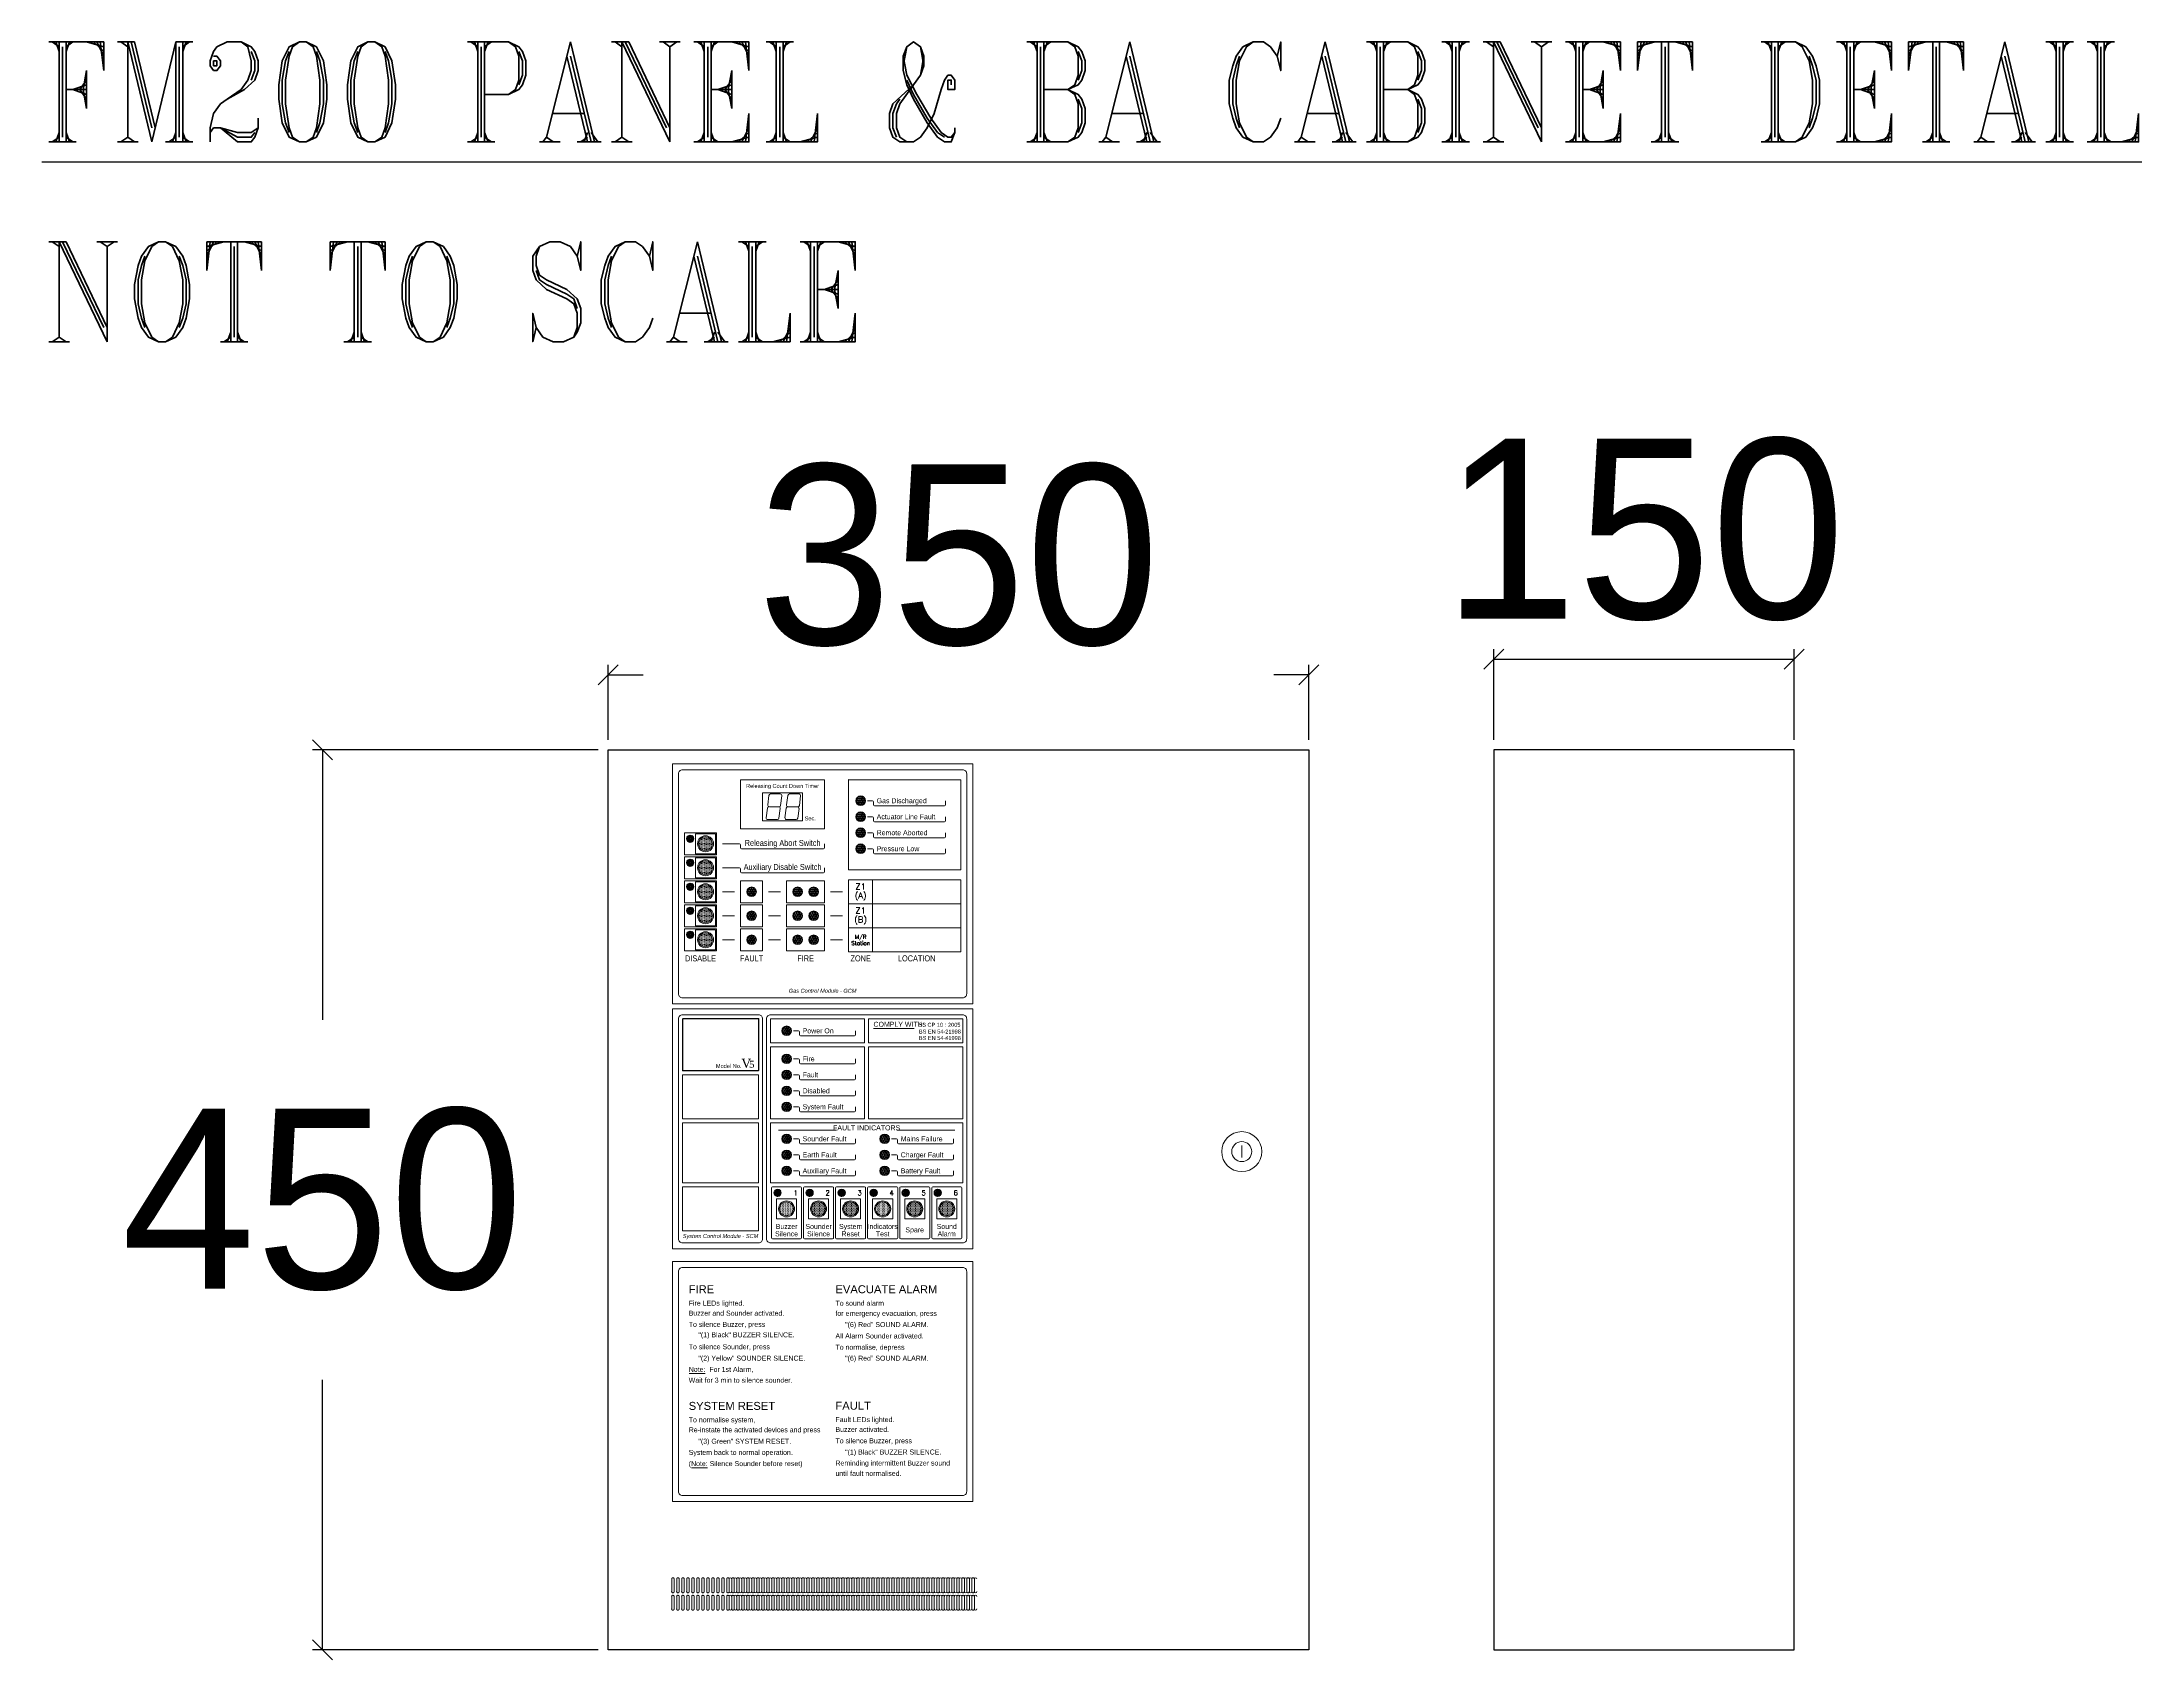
# Model space of a CAD drawing. Header units: millimetres. Extents: x -20146070 to 165023, y -3349561 to 35447.
# Drawn here: x -371658 to -370609, y -36042 to -35233 of the extents above; entities that cross this region are included whole.
import ezdxf
from ezdxf import colors
from ezdxf.entities.mleader import LeaderData, LeaderLine
from ezdxf.enums import TextEntityAlignment as Align
from ezdxf.math import Vec2, Vec3

# ---------------------------------------------------------------- set-up
doc = ezdxf.new("R2010")
doc.units = ezdxf.units.MM
doc.header["$LTSCALE"] = 50
doc.header["$PDMODE"] = 35
doc.linetypes.add('CONTINOUS', pattern=[0])
doc.linetypes.add('DASHED2', pattern=[0.375, 0.25, -0.125])
doc.layers.get('Defpoints').update_dxf_attribs({"color": 8, "lineweight": 9})
for name, color, linetype in [('EQUIP', 8, 'Continuous'), ('M_FIREALAM-_E-', 10, 'Continuous'), ('NW-DIMENSION', 7, 'Continuous')]:
    doc.layers.add(name, color=color, linetype=linetype)
doc.styles.add('A25', font='arial.ttf', dxfattribs={"width": 0.8, "height": 2.5})
doc.styles.add('RomanS', font='romans__.ttf', dxfattribs={"width": 0.75, "height": 40})
doc.styles.add('ROMANT', font='romant')
doc.styles.add('STYLE1', font='romans.shx', dxfattribs={"width": 0.8})
doc.styles.add('STYLE2', font='arial.ttf', dxfattribs={"width": 0.8})
doc.styles.add('STYLE2ITALIC', font='ariali.ttf', dxfattribs={"height": 3})
doc.styles.add('STYLE3', font='times.ttf')
doc.styles.add('style4', font='arial.ttf', dxfattribs={"width": 0.8, "height": 3})
doc.dimstyles.new('DI (MINI 100)', dxfattribs={"dimscale": 500, "dimtxt": 0.18, "dimasz": 0.02, "dimexe": 0.01, "dimexo": 0.01, "dimgap": 0.09, "dimtad": 0, "dimtih": 1, "dimtoh": 1, "dimdec": 0, "dimzin": 0, "dimdsep": 46, "dimtxsty": 'Standard', "dimblk": 'OBLIQUE', "dimcen": 0.09, "dimadec": 0, "dimazin": 0, "dimtfac": 1, "dimtdec": 0, "dimtofl": 0, "dimtmove": 2, "dimatfit": 3, "dimfxl": 1, "dimtolj": 1, "dimtzin": 0, "dimarcsym": 0})

# ---------------------------------------------------------------- blocks, each defined once
blk = doc.blocks.new('NOVEC PANEL')
at = {"lineweight": 5}
h = blk.add_hatch(dxfattribs=at)
h.set_pattern_fill('NET3', color=0, scale=8, style=0)
h.set_pattern_definition([(360, (101.1085, -33.3516), (7e-16, 1), []), (60, (101.1085, -33.3516), (-0.866025, 0.5), []), (120, (101.1085, -33.3516), (-0.866025, -0.5), [])])
edge = h.paths.add_edge_path()
edge.add_arc((126.1, -25.5), 2.4, 0, 360)
h = blk.add_hatch(dxfattribs=at)
h.set_pattern_fill('NET3', color=0, scale=8, style=0)
h.set_pattern_definition([(360, (101.1085, -41.3516), (7e-16, 1), []), (60, (101.1085, -41.3516), (-0.866025, 0.5), []), (120, (101.1085, -41.3516), (-0.866025, -0.5), [])])
edge = h.paths.add_edge_path()
edge.add_arc((126.1, -33.5), 2.4, 0, 360)
h = blk.add_hatch(dxfattribs=at)
h.set_pattern_fill('NET3', color=0, scale=8, style=0)
h.set_pattern_definition([(360, (101.1085, -49.3516), (7e-16, 1), []), (60, (101.1085, -49.3516), (-0.866025, 0.5), []), (120, (101.1085, -49.3516), (-0.866025, -0.5), [])])
edge = h.paths.add_edge_path()
edge.add_arc((126.1, -41.5), 2.4, 0, 360)
h = blk.add_hatch(dxfattribs=at)
h.set_pattern_fill('ANSI37', color=0, scale=5, style=0)
h.set_pattern_definition([(45, (-36.7706, -299.95297), (-0.4419417, 0.4419417), []), (135, (-36.7706, -299.95297), (-0.4419417, -0.4419417), [])])
edge = h.paths.add_edge_path()
edge.add_arc((40.9, -44.5), 1.85, 0, 360)
h = blk.add_hatch(dxfattribs=at)
h.set_pattern_fill('DOTS', color=0, scale=10, style=0)
h.set_pattern_definition([(360, (-36.7706, -302.45297), (0.3125, 0.625), [0, -0.625])])
edge = h.paths.add_edge_path()
edge.add_arc((48.6, -47), 3.5, 0, 360)
h = blk.add_hatch(dxfattribs=at)
h.set_pattern_fill('NET3', color=0, scale=8, style=0)
h.set_pattern_definition([(360, (101.1085, -57.3516), (7e-16, 1), []), (60, (101.1085, -57.3516), (-0.866025, 0.5), []), (120, (101.1085, -57.3516), (-0.866025, -0.5), [])])
edge = h.paths.add_edge_path()
edge.add_arc((126.1, -49.5), 2.4, 0, 360)
h = blk.add_hatch(dxfattribs=at)
h.set_pattern_fill('ANSI37', color=0, scale=5, style=0)
h.set_pattern_definition([(45, (-36.7706, -311.95297), (-0.4419417, 0.4419417), []), (135, (-36.7706, -311.95297), (-0.4419417, -0.4419417), [])])
edge = h.paths.add_edge_path()
edge.add_arc((40.9, -56.5), 1.85, 0, 360)
h = blk.add_hatch(dxfattribs=at)
h.set_pattern_fill('DOTS', color=0, scale=10, style=0)
h.set_pattern_definition([(360, (-36.7706, -314.45297), (0.3125, 0.625), [0, -0.625])])
edge = h.paths.add_edge_path()
edge.add_arc((48.6, -59), 3.5, 0, 360)
h = blk.add_hatch(dxfattribs=at)
h.set_pattern_fill('ANSI37', color=0, scale=5, style=0)
h.set_pattern_definition([(45, (-36.7706, -323.95297), (-0.4419417, 0.4419417), []), (135, (-36.7706, -323.95297), (-0.4419417, -0.4419417), [])])
edge = h.paths.add_edge_path()
edge.add_arc((40.9, -68.5), 1.85, 0, 360)
h = blk.add_hatch(dxfattribs=at)
h.set_pattern_fill('DOTS', color=0, scale=10, style=0)
h.set_pattern_definition([(360, (-36.7706, -326.45297), (0.3125, 0.625), [0, -0.625])])
edge = h.paths.add_edge_path()
edge.add_arc((48.6, -71), 3.5, 0, 360)
h = blk.add_hatch(dxfattribs=at)
h.set_pattern_fill('NET3', color=0, scale=8, style=0)
h.set_pattern_definition([(360, (46.6085, -78.8516), (7e-16, 1), []), (60, (46.6085, -78.8516), (-0.866025, 0.5), []), (120, (46.6085, -78.8516), (-0.866025, -0.5), [])])
edge = h.paths.add_edge_path()
edge.add_arc((71.6, -71), 2.4, 0, 360)
h = blk.add_hatch(dxfattribs=at)
h.set_pattern_fill('NET3', color=0, scale=8, style=0)
h.set_pattern_definition([(360, (69.6085, -78.8516), (7e-16, 1), []), (60, (69.6085, -78.8516), (-0.866025, 0.5), []), (120, (69.6085, -78.8516), (-0.866025, -0.5), [])])
edge = h.paths.add_edge_path()
edge.add_arc((94.6, -71), 2.4, 0, 360)
h = blk.add_hatch(dxfattribs=at)
h.set_pattern_fill('NET3', color=0, scale=8, style=0)
h.set_pattern_definition([(360, (77.6085, -78.8516), (7e-16, 1), []), (60, (77.6085, -78.8516), (-0.866025, 0.5), []), (120, (77.6085, -78.8516), (-0.866025, -0.5), [])])
edge = h.paths.add_edge_path()
edge.add_arc((102.6, -71), 2.4, 0, 360)
h = blk.add_hatch(dxfattribs=at)
h.set_pattern_fill('ANSI37', color=0, scale=5, style=0)
h.set_pattern_definition([(45, (-36.7706, -335.95297), (-0.4419417, 0.4419417), []), (135, (-36.7706, -335.95297), (-0.4419417, -0.4419417), [])])
edge = h.paths.add_edge_path()
edge.add_arc((40.9, -80.5), 1.85, 0, 360)
h = blk.add_hatch(dxfattribs=at)
h.set_pattern_fill('DOTS', color=0, scale=10, style=0)
h.set_pattern_definition([(360, (-36.7706, -338.45297), (0.3125, 0.625), [0, -0.625])])
edge = h.paths.add_edge_path()
edge.add_arc((48.6, -83), 3.5, 0, 360)
h = blk.add_hatch(dxfattribs=at)
h.set_pattern_fill('NET3', color=0, scale=8, style=0)
h.set_pattern_definition([(360, (46.6085, -90.8516), (7e-16, 1), []), (60, (46.6085, -90.8516), (-0.866025, 0.5), []), (120, (46.6085, -90.8516), (-0.866025, -0.5), [])])
edge = h.paths.add_edge_path()
edge.add_arc((71.6, -83), 2.4, 0, 360)
h = blk.add_hatch(dxfattribs=at)
h.set_pattern_fill('NET3', color=0, scale=8, style=0)
h.set_pattern_definition([(360, (69.6085, -90.8516), (7e-16, 1), []), (60, (69.6085, -90.8516), (-0.866025, 0.5), []), (120, (69.6085, -90.8516), (-0.866025, -0.5), [])])
edge = h.paths.add_edge_path()
edge.add_arc((94.6, -83), 2.4, 0, 360)
h = blk.add_hatch(dxfattribs=at)
h.set_pattern_fill('NET3', color=0, scale=8, style=0)
h.set_pattern_definition([(360, (77.6085, -90.8516), (7e-16, 1), []), (60, (77.6085, -90.8516), (-0.866025, 0.5), []), (120, (77.6085, -90.8516), (-0.866025, -0.5), [])])
edge = h.paths.add_edge_path()
edge.add_arc((102.6, -83), 2.4, 0, 360)
h = blk.add_hatch(dxfattribs=at)
h.set_pattern_fill('ANSI37', color=0, scale=5, style=0)
h.set_pattern_definition([(45, (-36.7706, -347.95297), (-0.4419417, 0.4419417), []), (135, (-36.7706, -347.95297), (-0.4419417, -0.4419417), [])])
edge = h.paths.add_edge_path()
edge.add_arc((40.9, -92.5), 1.85, 0, 360)
h = blk.add_hatch(dxfattribs=at)
h.set_pattern_fill('DOTS', color=0, scale=10, style=0)
h.set_pattern_definition([(360, (-36.7706, -350.45297), (0.3125, 0.625), [0, -0.625])])
edge = h.paths.add_edge_path()
edge.add_arc((48.6, -95), 3.5, 0, 360)
h = blk.add_hatch(dxfattribs=at)
h.set_pattern_fill('NET3', color=0, scale=8, style=0)
h.set_pattern_definition([(360, (46.6085, -102.8516), (7e-16, 1), []), (60, (46.6085, -102.8516), (-0.866025, 0.5), []), (120, (46.6085, -102.8516), (-0.866025, -0.5), [])])
edge = h.paths.add_edge_path()
edge.add_arc((71.6, -95), 2.4, 0, 360)
h = blk.add_hatch(dxfattribs=at)
h.set_pattern_fill('NET3', color=0, scale=8, style=0)
h.set_pattern_definition([(360, (69.6085, -102.8516), (7e-16, 1), []), (60, (69.6085, -102.8516), (-0.866025, 0.5), []), (120, (69.6085, -102.8516), (-0.866025, -0.5), [])])
edge = h.paths.add_edge_path()
edge.add_arc((94.6, -95), 2.4, 0, 360)
h = blk.add_hatch(dxfattribs=at)
h.set_pattern_fill('NET3', color=0, scale=8, style=0)
h.set_pattern_definition([(360, (77.6085, -102.8516), (7e-16, 1), []), (60, (77.6085, -102.8516), (-0.866025, 0.5), []), (120, (77.6085, -102.8516), (-0.866025, -0.5), [])])
edge = h.paths.add_edge_path()
edge.add_arc((102.6, -95), 2.4, 0, 360)
h = blk.add_hatch(dxfattribs=at)
h.set_pattern_fill('NET3', color=0, scale=8, style=0)
h.set_pattern_definition([(360, (64.1085, -148.3863), (2e-15, 1), []), (60, (64.1085, -148.3863), (-0.866025, 0.5), []), (120, (64.1085, -148.3863), (-0.866025, -0.5), [])])
edge = h.paths.add_edge_path()
edge.add_arc((89.1, -140.5), 2.4, 0, 360)
h = blk.add_hatch(dxfattribs=at)
h.set_pattern_fill('NET3', color=0, scale=8, style=0)
h.set_pattern_definition([(360, (64.1085, -162.3863), (2e-15, 1), []), (60, (64.1085, -162.3863), (-0.866025, 0.5), []), (120, (64.1085, -162.3863), (-0.866025, -0.5), [])])
edge = h.paths.add_edge_path()
edge.add_arc((89.1, -154.5), 2.4, 0, 360)
h = blk.add_hatch(dxfattribs=at)
h.set_pattern_fill('NET3', color=0, scale=8, style=0)
h.set_pattern_definition([(360, (64.1085, -170.3863), (2e-15, 1), []), (60, (64.1085, -170.3863), (-0.866025, 0.5), []), (120, (64.1085, -170.3863), (-0.866025, -0.5), [])])
edge = h.paths.add_edge_path()
edge.add_arc((89.1, -162.5), 2.4, 0, 360)
h = blk.add_hatch(dxfattribs=at)
h.set_pattern_fill('NET3', color=0, scale=8, style=0)
h.set_pattern_definition([(360, (64.1085, -178.3863), (2e-15, 1), []), (60, (64.1085, -178.3863), (-0.866025, 0.5), []), (120, (64.1085, -178.3863), (-0.866025, -0.5), [])])
edge = h.paths.add_edge_path()
edge.add_arc((89.1, -170.5), 2.4, 0, 360)
h = blk.add_hatch(dxfattribs=at)
h.set_pattern_fill('NET3', color=0, scale=8, style=0)
h.set_pattern_definition([(360, (64.1085, -186.3863), (2e-15, 1), []), (60, (64.1085, -186.3863), (-0.866025, 0.5), []), (120, (64.1085, -186.3863), (-0.866025, -0.5), [])])
edge = h.paths.add_edge_path()
edge.add_arc((89.1, -178.5), 2.4, 0, 360)
h = blk.add_hatch(dxfattribs=at)
h.set_pattern_fill('NET3', color=0, scale=8, style=0)
h.set_pattern_definition([(360, (64.1085, -202.3863), (2e-15, 1), []), (60, (64.1085, -202.3863), (-0.866025, 0.5), []), (120, (64.1085, -202.3863), (-0.866025, -0.5), [])])
edge = h.paths.add_edge_path()
edge.add_arc((89.1, -194.5), 2.4, 0, 360)
h = blk.add_hatch(dxfattribs=at)
h.set_pattern_fill('NET3', color=0, scale=8, style=0)
h.set_pattern_definition([(360, (113.1085, -202.3863), (2e-15, 1), []), (60, (113.1085, -202.3863), (-0.866025, 0.5), []), (120, (113.1085, -202.3863), (-0.866025, -0.5), [])])
edge = h.paths.add_edge_path()
edge.add_arc((138.1, -194.5), 2.4, 0, 360)
h = blk.add_hatch(dxfattribs=at)
h.set_pattern_fill('NET3', color=0, scale=8, style=0)
h.set_pattern_definition([(360, (64.1085, -210.3863), (2e-15, 1), []), (60, (64.1085, -210.3863), (-0.866025, 0.5), []), (120, (64.1085, -210.3863), (-0.866025, -0.5), [])])
edge = h.paths.add_edge_path()
edge.add_arc((89.1, -202.5), 2.4, 0, 360)
h = blk.add_hatch(dxfattribs=at)
h.set_pattern_fill('NET3', color=0, scale=8, style=0)
h.set_pattern_definition([(360, (64.1085, -218.3863), (2e-15, 1), []), (60, (64.1085, -218.3863), (-0.866025, 0.5), []), (120, (64.1085, -218.3863), (-0.866025, -0.5), [])])
edge = h.paths.add_edge_path()
edge.add_arc((89.1, -210.5), 2.4, 0, 360)
h = blk.add_hatch(dxfattribs=at)
h.set_pattern_fill('NET3', color=0, scale=8, style=0)
h.set_pattern_definition([(360, (113.1085, -210.3863), (2e-15, 1), []), (60, (113.1085, -210.3863), (-0.866025, 0.5), []), (120, (113.1085, -210.3863), (-0.866025, -0.5), [])])
edge = h.paths.add_edge_path()
edge.add_arc((138.1, -202.5), 2.4, 0, 360)
h = blk.add_hatch(dxfattribs=at)
h.set_pattern_fill('NET3', color=0, scale=8, style=0)
h.set_pattern_definition([(360, (113.1085, -218.3863), (2e-15, 1), []), (60, (113.1085, -218.3863), (-0.866025, 0.5), []), (120, (113.1085, -218.3863), (-0.866025, -0.5), [])])
edge = h.paths.add_edge_path()
edge.add_arc((138.1, -210.5), 2.4, 0, 360)
h = blk.add_hatch(dxfattribs=at)
h.set_pattern_fill('ANSI37', color=0, scale=5, style=0)
h.set_pattern_definition([(45, (6.9794, -476.9876), (-0.4419417, 0.4419417), []), (135, (6.9794, -476.9876), (-0.4419417, -0.4419417), [])])
edge = h.paths.add_edge_path()
edge.add_arc((84.6, -221.5), 1.85, 0, 360)
h = blk.add_hatch(dxfattribs=at)
h.set_pattern_fill('ANSI37', color=0, scale=5, style=0)
h.set_pattern_definition([(45, (22.9794, -476.9876), (-0.4419417, 0.4419417), []), (135, (22.9794, -476.9876), (-0.4419417, -0.4419417), [])])
edge = h.paths.add_edge_path()
edge.add_arc((100.6, -221.5), 1.85, 0, 360)
h = blk.add_hatch(dxfattribs=at)
h.set_pattern_fill('ANSI37', color=0, scale=5, style=0)
h.set_pattern_definition([(45, (38.9794, -476.9876), (-0.4419417, 0.4419417), []), (135, (38.9794, -476.9876), (-0.4419417, -0.4419417), [])])
edge = h.paths.add_edge_path()
edge.add_arc((116.6, -221.5), 1.85, 0, 360)
h = blk.add_hatch(dxfattribs=at)
h.set_pattern_fill('ANSI37', color=0, scale=5, style=0)
h.set_pattern_definition([(45, (54.9794, -476.9876), (-0.4419417, 0.4419417), []), (135, (54.9794, -476.9876), (-0.4419417, -0.4419417), [])])
edge = h.paths.add_edge_path()
edge.add_arc((132.6, -221.5), 1.85, 0, 360)
h = blk.add_hatch(dxfattribs=at)
h.set_pattern_fill('ANSI37', color=0, scale=5, style=0)
h.set_pattern_definition([(45, (70.9794, -476.9876), (-0.4419417, 0.4419417), []), (135, (70.9794, -476.9876), (-0.4419417, -0.4419417), [])])
edge = h.paths.add_edge_path()
edge.add_arc((148.6, -221.5), 1.85, 0, 360)
h = blk.add_hatch(dxfattribs=at)
h.set_pattern_fill('ANSI37', color=0, scale=5, style=0)
h.set_pattern_definition([(45, (86.9794, -476.9876), (-0.4419417, 0.4419417), []), (135, (86.9794, -476.9876), (-0.4419417, -0.4419417), [])])
edge = h.paths.add_edge_path()
edge.add_arc((164.6, -221.5), 1.85, 0, 360)
h = blk.add_hatch(dxfattribs=at)
h.set_pattern_fill('DOTS', color=0, scale=10, angle=90, style=0)
h.set_pattern_definition([(90, (344.5947, -314.94697), (-0.625, 0.3125), [0, -0.625])])
edge = h.paths.add_edge_path()
edge.add_arc((89.1, -229.5), 3.5, 0, 360)
h = blk.add_hatch(dxfattribs=at)
h.set_pattern_fill('DOTS', color=0, scale=10, angle=90, style=0)
h.set_pattern_definition([(90, (360.5947, -314.94697), (-0.625, 0.3125), [0, -0.625])])
edge = h.paths.add_edge_path()
edge.add_arc((105.1, -229.5), 3.5, 0, 360)
h = blk.add_hatch(dxfattribs=at)
h.set_pattern_fill('DOTS', color=0, scale=10, angle=90, style=0)
h.set_pattern_definition([(90, (376.5947, -314.94697), (-0.625, 0.3125), [0, -0.625])])
edge = h.paths.add_edge_path()
edge.add_arc((121.1, -229.5), 3.5, 0, 360)
h = blk.add_hatch(dxfattribs=at)
h.set_pattern_fill('DOTS', color=0, scale=10, angle=90, style=0)
h.set_pattern_definition([(90, (392.5947, -314.94697), (-0.625, 0.3125), [0, -0.625])])
edge = h.paths.add_edge_path()
edge.add_arc((137.1, -229.5), 3.5, 0, 360)
h = blk.add_hatch(dxfattribs=at)
h.set_pattern_fill('DOTS', color=0, scale=10, angle=90, style=0)
h.set_pattern_definition([(90, (408.5947, -314.94697), (-0.625, 0.3125), [0, -0.625])])
edge = h.paths.add_edge_path()
edge.add_arc((153.1, -229.5), 3.5, 0, 360)
h = blk.add_hatch(dxfattribs=at)
h.set_pattern_fill('DOTS', color=0, scale=10, angle=90, style=0)
h.set_pattern_definition([(90, (424.5947, -314.94697), (-0.625, 0.3125), [0, -0.625])])
edge = h.paths.add_edge_path()
edge.add_arc((169.1, -229.5), 3.5, 0, 360)
at = {"color": 0, "lineweight": 5}
for p, q in [((32.1, -7), (32.1, -127)), ((32.1, -7), (182.1, -7)), ((182.1, -127), (182.1, -7)), ((77.1, -21.5), (97.1, -21.5)), ((77.1, -21.5), (77.1, -35.5)), ((79.5, -29.2), (78.9, -34)), ((79.7, -27.6), (80.3, -22.8)), ((80.5, -28.5), (85.3, -28.5)), ((81.1, -22.1), (85.9, -22.1)), ((85.9, -29.4), (85.3, -34.2)), ((86.1, -27.8), (86.7, -23)), ((88.9, -29.2), (88.3, -34)), ((89.1, -27.6), (89.7, -22.8)), ((89.9, -28.5), (94.7, -28.5)), ((90.5, -22.1), (95.3, -22.1)), ((95.3, -29.4), (94.7, -34.2)), ((95.5, -27.8), (96.1, -23)), ((97.1, -21.5), (97.1, -35.5)), ((129.5, -25.5), (132, -25.5)), ((132.5, -26), (132.5, -27.5)), ((133, -28), (168, -28)), ((168.5, -25.5), (168.5, -27.5)), ((77.1, -35.5), (97.1, -35.5)), ((79.7, -34.9), (84.5, -34.9)), ((89.1, -34.9), (93.9, -34.9)), ((129.5, -33.5), (132, -33.5)), ((129.5, -41.5), (132, -41.5)), ((132.5, -34), (132.5, -35.5)), ((133, -36), (168, -36)), ((168.5, -33.5), (168.5, -35.5)), ((168.5, -41.5), (168.5, -43.5)), ((43.6, -42), (43.6, -52)), ((43.6, -42), (53.6, -42)), ((43.6, -52), (53.6, -52)), ((53.6, -42), (53.6, -52)), ((57.1, -47), (65.6, -47)), ((66.1, -47.5), (66.1, -49)), ((66.6, -49.5), (107.6, -49.5)), ((108.1, -47), (108.1, -49)), ((129.5, -49.5), (132, -49.5)), ((132.5, -42), (132.5, -43.5)), ((132.5, -50), (132.5, -51.5)), ((133, -44), (168, -44)), ((133, -52), (168, -52)), ((168.5, -49.5), (168.5, -51.5)), ((43.6, -54), (53.6, -54)), ((43.6, -54), (43.6, -64)), ((53.6, -54), (53.6, -64)), ((57.1, -59), (65.6, -59)), ((66.1, -59.5), (66.1, -61)), ((66.6, -61.5), (107.6, -61.5)), ((108.1, -59), (108.1, -61)), ((43.6, -64), (53.6, -64)), ((43.6, -66), (53.6, -66)), ((43.6, -66), (43.6, -76)), ((53.6, -66), (53.6, -76)), ((57.1, -71), (63.1, -71)), ((80.1, -71), (86.1, -71)), ((111.1, -71), (117.1, -71)), ((43.6, -76), (53.6, -76)), ((43.6, -78), (53.6, -78)), ((43.6, -78), (43.6, -88)), ((53.6, -78), (53.6, -88)), ((57.1, -83), (63.1, -83)), ((80.1, -83), (86.1, -83)), ((111.1, -83), (117.1, -83)), ((43.6, -88), (53.6, -88)), ((43.6, -90), (53.6, -90)), ((43.6, -90), (43.6, -100)), ((53.6, -90), (53.6, -100)), ((43.6, -100), (53.6, -100)), ((57.1, -95), (63.1, -95)), ((80.1, -95), (86.1, -95)), ((111.1, -95), (117.1, -95)), ((32.1, -127), (182.1, -127)), ((32.1, -129.5), (32.1, -249.5)), ((182.1, -129.5), (32.1, -129.5)), ((182.1, -249.5), (182.1, -129.5)), ((92.5, -140.5), (95, -140.5)), ((95.5, -141), (95.5, -142.5)), ((96, -143), (123, -143)), ((123.5, -140.5), (123.5, -142.5)), ((132.5, -139.3), (152.8, -139.3)), ((92.5, -154.5), (95, -154.5)), ((95.5, -155), (95.5, -156.5)), ((96, -157), (123, -157)), ((123.5, -154.5), (123.5, -156.5)), ((92.5, -162.5), (95, -162.5)), ((95.5, -163), (95.5, -164.5)), ((96, -165), (123, -165)), ((123.5, -162.5), (123.5, -164.5)), ((92.5, -170.5), (95, -170.5)), ((95.5, -171), (95.5, -172.5)), ((96, -173), (123, -173)), ((123.5, -170.5), (123.5, -172.5)), ((92.5, -178.5), (95, -178.5)), ((95.5, -179), (95.5, -180.5)), ((96, -181), (123, -181)), ((123.5, -178.5), (123.5, -180.5)), ((85.1, -190.1), (114.1, -190.1)), ((92.5, -194.5), (95, -194.5)), ((95.5, -195), (95.5, -196.5)), ((96, -197), (123, -197)), ((123.5, -194.5), (123.5, -196.5)), ((141.5, -194.5), (144, -194.5)), ((144.1, -190.1), (173.1, -190.1)), ((144.5, -195), (144.5, -196.5)), ((145, -197), (172, -197)), ((172.5, -194.5), (172.5, -196.5)), ((92.5, -202.5), (95, -202.5)), ((95.5, -203), (95.5, -204.5)), ((96, -205), (123, -205)), ((123.5, -202.5), (123.5, -204.5)), ((141.5, -202.5), (144, -202.5)), ((144.5, -203), (144.5, -204.5)), ((145, -205), (172, -205)), ((172.5, -202.5), (172.5, -204.5)), ((81.6, -219), (81.6, -244)), ((96.1, -218.5), (82.1, -218.5)), ((92.5, -210.5), (95, -210.5)), ((95.5, -211), (95.5, -212.5)), ((96, -213), (123, -213)), ((96.6, -244), (96.6, -219)), ((97.6, -219), (97.6, -244)), ((112.1, -218.5), (98.1, -218.5)), ((112.6, -244), (112.6, -219)), ((113.6, -219), (113.6, -244)), ((128.1, -218.5), (114.1, -218.5)), ((123.5, -210.5), (123.5, -212.5)), ((128.6, -244), (128.6, -219)), ((129.6, -219), (129.6, -244)), ((144.1, -218.5), (130.1, -218.5)), ((141.5, -210.5), (144, -210.5)), ((144.5, -211), (144.5, -212.5)), ((144.6, -244), (144.6, -219)), ((145, -213), (172, -213)), ((145.6, -219), (145.6, -244)), ((160.1, -218.5), (146.1, -218.5)), ((160.6, -244), (160.6, -219)), ((161.6, -219), (161.6, -244)), ((176.1, -218.5), (162.1, -218.5)), ((172.5, -210.5), (172.5, -212.5)), ((176.6, -244), (176.6, -219)), ((84.1, -234.5), (84.1, -224.5)), ((84.1, -224.5), (94.1, -224.5)), ((94.1, -234.5), (94.1, -224.5)), ((100.1, -234.5), (100.1, -224.5)), ((100.1, -224.5), (110.1, -224.5)), ((110.1, -234.5), (110.1, -224.5)), ((116.1, -234.5), (116.1, -224.5)), ((116.1, -224.5), (126.1, -224.5)), ((126.1, -234.5), (126.1, -224.5)), ((132.1, -234.5), (132.1, -224.5)), ((132.1, -224.5), (142.1, -224.5)), ((142.1, -234.5), (142.1, -224.5)), ((148.1, -234.5), (148.1, -224.5)), ((148.1, -224.5), (158.1, -224.5)), ((158.1, -234.5), (158.1, -224.5)), ((164.1, -234.5), (164.1, -224.5)), ((164.1, -224.5), (174.1, -224.5)), ((174.1, -234.5), (174.1, -224.5)), ((84.1, -234.5), (94.1, -234.5)), ((100.1, -234.5), (110.1, -234.5)), ((116.1, -234.5), (126.1, -234.5)), ((132.1, -234.5), (142.1, -234.5)), ((148.1, -234.5), (158.1, -234.5)), ((164.1, -234.5), (174.1, -234.5)), ((182.1, -249.5), (32.1, -249.5)), ((96.1, -244.5), (82.1, -244.5)), ((112.1, -244.5), (98.1, -244.5)), ((128.1, -244.5), (114.1, -244.5)), ((144.1, -244.5), (130.1, -244.5)), ((160.1, -244.5), (146.1, -244.5)), ((176.1, -244.5), (162.1, -244.5)), ((32.1, -255.8), (32.1, -375.8)), ((32.1, -255.8), (32.1, -375.8)), ((32.1, -255.8), (182.1, -255.8)), ((182.1, -375.8), (182.1, -255.8)), ((182.1, -255.8), (182.1, -375.8)), ((40.4, -311.8), (48.5, -311.8)), ((41.6, -358.9), (49.6, -358.9)), ((32.1, -375.8), (182.1, -375.8))]:
    blk.add_line(p, q, dxfattribs=at)
at = {"linetype": 'DASHED2', "lineweight": 5, "ltscale": 5}
for p, q in [((31.7, -414.5), (31.7, -420.8)), ((32.9, -414.5), (32.9, -420.8)), ((34.2, -414.5), (34.2, -420.8)), ((35.4, -414.5), (35.4, -420.8)), ((36.7, -414.5), (36.7, -420.8)), ((37.9, -414.5), (37.9, -420.8)), ((39.2, -414.5), (39.2, -420.8)), ((40.4, -414.5), (40.4, -420.8)), ((41.7, -414.5), (41.7, -420.8)), ((42.9, -414.5), (42.9, -420.8)), ((44.2, -414.5), (44.2, -420.8)), ((45.4, -414.5), (45.4, -420.8)), ((46.7, -414.5), (46.7, -420.8)), ((47.9, -414.5), (47.9, -420.8)), ((49.2, -414.5), (49.2, -420.8)), ((50.4, -414.5), (50.4, -420.8)), ((51.7, -414.5), (51.7, -420.8)), ((52.9, -414.5), (52.9, -420.8)), ((54.2, -414.5), (54.2, -420.8)), ((55.4, -414.5), (55.4, -420.8)), ((56.7, -414.5), (56.7, -420.8)), ((57.9, -414.5), (57.9, -420.8)), ((59.2, -414.5), (59.2, -420.8)), ((60.4, -414.5), (60.4, -420.8)), ((61.7, -414.5), (61.7, -420.8)), ((64.2, -414.5), (64.2, -420.8)), ((65.4, -414.5), (65.4, -420.8)), ((66.7, -414.5), (66.7, -420.8)), ((69.2, -414.5), (69.2, -420.8)), ((74.2, -414.5), (74.2, -420.8)), ((76.7, -414.5), (76.7, -420.8)), ((77.9, -414.5), (77.9, -420.8)), ((79.2, -414.5), (79.2, -420.8)), ((80.4, -414.5), (80.4, -420.8)), ((81.7, -414.5), (81.7, -420.8)), ((82.9, -414.5), (82.9, -420.8)), ((84.2, -414.5), (84.2, -420.8)), ((85.4, -414.5), (85.4, -420.8)), ((86.7, -414.5), (86.7, -420.8)), ((87.9, -414.5), (87.9, -420.8)), ((89.2, -414.5), (89.2, -420.8)), ((89.2, -414.5), (89.2, -420.8)), ((90.4, -414.5), (90.4, -420.8)), ((91.7, -414.5), (91.7, -420.8)), ((92.9, -414.5), (92.9, -420.8)), ((94.2, -414.5), (94.2, -420.8)), ((94.2, -414.5), (94.2, -420.8)), ((95.4, -414.5), (95.4, -420.8)), ((96.7, -414.5), (96.7, -420.8)), ((96.7, -414.5), (96.7, -420.8)), ((97.9, -414.5), (97.9, -420.8)), ((97.9, -414.5), (97.9, -420.8)), ((99.2, -414.5), (99.2, -420.8)), ((99.2, -414.5), (99.2, -420.8)), ((100.4, -414.5), (100.4, -420.8)), ((101.7, -414.5), (101.7, -420.8)), ((102.9, -414.5), (102.9, -420.8)), ((102.9, -414.5), (102.9, -420.8)), ((104.2, -414.5), (104.2, -420.8)), ((105.4, -414.5), (105.4, -420.8)), ((105.4, -414.5), (105.4, -420.8)), ((106.7, -414.5), (106.7, -420.8)), ((106.7, -414.5), (106.7, -420.8)), ((107.9, -414.5), (107.9, -420.8)), ((107.9, -414.5), (107.9, -420.8)), ((109.2, -414.5), (109.2, -420.8)), ((109.2, -414.5), (109.2, -420.8)), ((110.4, -414.5), (110.4, -420.8)), ((111.7, -414.5), (111.7, -420.8)), ((111.7, -414.5), (111.7, -420.8)), ((112.9, -414.5), (112.9, -420.8)), ((114.2, -414.5), (114.2, -420.8)), ((115.4, -414.5), (115.4, -420.8)), ((116.7, -414.5), (116.7, -420.8)), ((116.7, -414.5), (116.7, -420.8)), ((117.9, -414.5), (117.9, -420.8)), ((117.9, -414.5), (117.9, -420.8)), ((119.2, -414.5), (119.2, -420.8)), ((119.2, -414.5), (119.2, -420.8)), ((121.7, -414.5), (121.7, -420.8)), ((122.9, -414.5), (122.9, -420.8)), ((122.9, -414.5), (122.9, -420.8)), ((124.2, -414.5), (124.2, -420.8)), ((126.7, -414.5), (126.7, -420.8)), ((127.9, -414.5), (127.9, -420.8)), ((129.2, -414.5), (129.2, -420.8)), ((130.4, -414.5), (130.4, -420.8)), ((131.7, -414.5), (131.7, -420.8)), ((132.9, -414.5), (132.9, -420.8)), ((134.2, -414.5), (134.2, -420.8)), ((135.4, -414.5), (135.4, -420.8)), ((136.7, -414.5), (136.7, -420.8)), ((137.9, -414.5), (137.9, -420.8)), ((139.2, -414.5), (139.2, -420.8)), ((139.2, -414.5), (139.2, -420.8)), ((140.4, -414.5), (140.4, -420.8)), ((140.4, -414.5), (140.4, -420.8)), ((141.7, -414.5), (141.7, -420.8)), ((142.9, -414.5), (142.9, -420.8)), ((144.2, -414.5), (144.2, -420.8)), ((144.2, -414.5), (144.2, -420.8)), ((145.4, -414.5), (145.4, -420.8)), ((145.4, -414.5), (145.4, -420.8)), ((146.7, -414.5), (146.7, -420.8)), ((149.2, -414.5), (149.2, -420.8)), ((150.4, -414.5), (150.4, -420.8)), ((151.7, -414.5), (151.7, -420.8)), ((154.2, -414.5), (154.2, -420.8)), ((155.4, -414.5), (155.4, -420.8)), ((155.4, -414.5), (155.4, -420.8)), ((156.7, -414.5), (156.7, -420.8)), ((156.7, -414.5), (156.7, -420.8)), ((159.2, -414.5), (159.2, -420.8)), ((160.4, -414.5), (160.4, -420.8)), ((162.9, -414.5), (162.9, -420.8)), ((164.2, -414.5), (164.2, -420.8)), ((165.4, -414.5), (165.4, -420.8)), ((166.7, -414.5), (166.7, -420.8)), ((166.7, -414.5), (166.7, -420.8)), ((167.9, -414.5), (167.9, -420.8)), ((169.2, -414.5), (169.2, -420.8)), ((169.2, -414.5), (169.2, -420.8)), ((170.4, -414.5), (170.4, -420.8)), ((171.7, -414.5), (171.7, -420.8)), ((174.2, -414.5), (174.2, -420.8)), ((175.4, -414.5), (175.4, -420.8)), ((176.7, -414.5), (176.7, -420.8)), ((180.4, -414.5), (180.4, -420.8)), ((180.4, -414.5), (180.4, -420.8)), ((31.7, -423.3), (31.7, -429.5)), ((32.9, -423.3), (32.9, -429.5)), ((34.2, -423.3), (34.2, -429.5)), ((35.4, -423.3), (35.4, -429.5)), ((36.7, -423.3), (36.7, -429.5)), ((37.9, -423.3), (37.9, -429.5)), ((39.2, -423.3), (39.2, -429.5)), ((40.4, -423.3), (40.4, -429.5)), ((41.7, -423.3), (41.7, -429.5)), ((42.9, -423.3), (42.9, -429.5)), ((44.2, -423.3), (44.2, -429.5)), ((45.4, -423.3), (45.4, -429.5)), ((46.7, -423.3), (46.7, -429.5)), ((47.9, -423.3), (47.9, -429.5)), ((49.2, -423.3), (49.2, -429.5)), ((50.4, -423.3), (50.4, -429.5)), ((51.7, -423.3), (51.7, -429.5)), ((52.9, -423.3), (52.9, -429.5)), ((54.2, -423.3), (54.2, -429.5)), ((55.4, -423.3), (55.4, -429.5)), ((56.7, -423.3), (56.7, -429.5)), ((57.9, -423.3), (57.9, -429.5)), ((59.2, -423.3), (59.2, -429.5)), ((62.9, -423.3), (62.9, -429.5)), ((64.2, -423.3), (64.2, -429.5)), ((65.4, -423.3), (65.4, -429.5)), ((69.2, -423.3), (69.2, -429.5)), ((70.4, -423.3), (70.4, -429.5)), ((71.7, -423.3), (71.7, -429.5)), ((74.2, -423.3), (74.2, -429.5)), ((77.9, -423.3), (77.9, -429.5)), ((79.2, -423.3), (79.2, -429.5)), ((80.4, -423.3), (80.4, -429.5)), ((82.9, -423.3), (82.9, -429.5)), ((86.7, -423.3), (86.7, -429.5)), ((87.9, -423.3), (87.9, -429.5)), ((89.2, -423.3), (89.2, -429.5)), ((89.2, -423.3), (89.2, -429.5)), ((90.4, -423.3), (90.4, -429.5)), ((90.4, -423.3), (90.4, -429.5)), ((91.7, -423.3), (91.7, -429.5)), ((92.9, -423.3), (92.9, -429.5)), ((92.9, -423.3), (92.9, -429.5)), ((94.2, -423.3), (94.2, -429.5)), ((95.4, -423.3), (95.4, -429.5)), ((95.4, -423.3), (95.4, -429.5)), ((96.7, -423.3), (96.7, -429.5)), ((97.9, -423.3), (97.9, -429.5)), ((97.9, -423.3), (97.9, -429.5)), ((99.2, -423.3), (99.2, -429.5)), ((100.4, -423.3), (100.4, -429.5)), ((101.7, -423.3), (101.7, -429.5)), ((101.7, -423.3), (101.7, -429.5)), ((102.9, -423.3), (102.9, -429.5)), ((102.9, -423.3), (102.9, -429.5)), ((104.2, -423.3), (104.2, -429.5)), ((105.4, -423.3), (105.4, -429.5)), ((105.4, -423.3), (105.4, -429.5)), ((106.7, -423.3), (106.7, -429.5)), ((107.9, -423.3), (107.9, -429.5)), ((109.2, -423.3), (109.2, -429.5)), ((109.2, -423.3), (109.2, -429.5)), ((110.4, -423.3), (110.4, -429.5)), ((110.4, -423.3), (110.4, -429.5)), ((111.7, -423.3), (111.7, -429.5)), ((111.7, -423.3), (111.7, -429.5)), ((112.9, -423.3), (112.9, -429.5)), ((112.9, -423.3), (112.9, -429.5)), ((114.2, -423.3), (114.2, -429.5)), ((115.4, -423.3), (115.4, -429.5)), ((116.7, -423.3), (116.7, -429.5)), ((116.7, -423.3), (116.7, -429.5)), ((117.9, -423.3), (117.9, -429.5)), ((119.2, -423.3), (119.2, -429.5)), ((120.4, -423.3), (120.4, -429.5)), ((120.4, -423.3), (120.4, -429.5)), ((121.7, -423.3), (121.7, -429.5)), ((121.7, -423.3), (121.7, -429.5)), ((122.9, -423.3), (122.9, -429.5)), ((124.2, -423.3), (124.2, -429.5)), ((126.7, -423.3), (126.7, -429.5)), ((127.9, -423.3), (127.9, -429.5)), ((129.2, -423.3), (129.2, -429.5)), ((129.2, -423.3), (129.2, -429.5)), ((130.4, -423.3), (130.4, -429.5)), ((131.7, -423.3), (131.7, -429.5)), ((132.9, -423.3), (132.9, -429.5)), ((135.4, -423.3), (135.4, -429.5)), ((136.7, -423.3), (136.7, -429.5)), ((137.9, -423.3), (137.9, -429.5)), ((139.2, -423.3), (139.2, -429.5)), ((140.4, -423.3), (140.4, -429.5)), ((140.4, -423.3), (140.4, -429.5)), ((141.7, -423.3), (141.7, -429.5)), ((144.2, -423.3), (144.2, -429.5)), ((144.2, -423.3), (144.2, -429.5)), ((145.4, -423.3), (145.4, -429.5)), ((146.7, -423.3), (146.7, -429.5)), ((147.9, -423.3), (147.9, -429.5)), ((147.9, -423.3), (147.9, -429.5)), ((149.2, -423.3), (149.2, -429.5)), ((150.4, -423.3), (150.4, -429.5)), ((151.7, -423.3), (151.7, -429.5)), ((152.9, -423.3), (152.9, -429.5)), ((152.9, -423.3), (152.9, -429.5)), ((155.4, -423.3), (155.4, -429.5)), ((156.7, -423.3), (156.7, -429.5)), ((159.2, -423.3), (159.2, -429.5)), ((159.2, -423.3), (159.2, -429.5)), ((160.4, -423.3), (160.4, -429.5)), ((161.7, -423.3), (161.7, -429.5)), ((162.9, -423.3), (162.9, -429.5)), ((162.9, -423.3), (162.9, -429.5)), ((164.2, -423.3), (164.2, -429.5)), ((165.4, -423.3), (165.4, -429.5)), ((166.7, -423.3), (166.7, -429.5)), ((166.7, -423.3), (166.7, -429.5)), ((167.9, -423.3), (167.9, -429.5)), ((169.2, -423.3), (169.2, -429.5)), ((169.2, -423.3), (169.2, -429.5)), ((170.4, -423.3), (170.4, -429.5)), ((172.9, -423.3), (172.9, -429.5)), ((174.2, -423.3), (174.2, -429.5)), ((175.4, -423.3), (175.4, -429.5)), ((175.4, -423.3), (175.4, -429.5)), ((176.7, -423.3), (176.7, -429.5)), ((177.9, -423.3), (177.9, -429.5)), ((179.2, -423.3), (179.2, -429.5)), ((181.7, -423.3), (181.7, -429.5))]:
    blk.add_line(p, q, dxfattribs=at)
at = {"lineweight": 5}
for p, q in [((62.9, -414.5), (62.9, -420.8)), ((67.9, -414.5), (67.9, -420.8)), ((70.4, -414.5), (70.4, -420.8)), ((71.7, -414.5), (71.7, -420.8)), ((72.9, -414.5), (72.9, -420.8)), ((75.4, -414.5), (75.4, -420.8)), ((90.4, -414.5), (90.4, -420.8)), ((91.7, -414.5), (91.7, -420.8)), ((92.9, -414.5), (92.9, -420.8)), ((95.4, -414.5), (95.4, -420.8)), ((100.4, -414.5), (100.4, -420.8)), ((101.7, -414.5), (101.7, -420.8)), ((104.2, -414.5), (104.2, -420.8)), ((110.4, -414.5), (110.4, -420.8)), ((112.9, -414.5), (112.9, -420.8)), ((114.2, -414.5), (114.2, -420.8)), ((115.4, -414.5), (115.4, -420.8)), ((120.4, -414.5), (120.4, -420.8)), ((120.4, -414.5), (120.4, -420.8)), ((121.7, -414.5), (121.7, -420.8)), ((124.2, -414.5), (124.2, -420.8)), ((125.4, -414.5), (125.4, -420.8)), ((125.4, -414.5), (125.4, -420.8)), ((126.7, -414.5), (126.7, -420.8)), ((127.9, -414.5), (127.9, -420.8)), ((129.2, -414.5), (129.2, -420.8)), ((130.4, -414.5), (130.4, -420.8)), ((131.7, -414.5), (131.7, -420.8)), ((132.9, -414.5), (132.9, -420.8)), ((134.2, -414.5), (134.2, -420.8)), ((135.4, -414.5), (135.4, -420.8)), ((136.7, -414.5), (136.7, -420.8)), ((137.9, -414.5), (137.9, -420.8)), ((141.7, -414.5), (141.7, -420.8)), ((142.9, -414.5), (142.9, -420.8)), ((146.7, -414.5), (146.7, -420.8)), ((147.9, -414.5), (147.9, -420.8)), ((147.9, -414.5), (147.9, -420.8)), ((149.2, -414.5), (149.2, -420.8)), ((150.4, -414.5), (150.4, -420.8)), ((151.7, -414.5), (151.7, -420.8)), ((152.9, -414.5), (152.9, -420.8)), ((152.9, -414.5), (152.9, -420.8)), ((154.2, -414.5), (154.2, -420.8)), ((157.9, -414.5), (157.9, -420.8)), ((157.9, -414.5), (157.9, -420.8)), ((159.2, -414.5), (159.2, -420.8)), ((160.4, -414.5), (160.4, -420.8)), ((161.7, -414.5), (161.7, -420.8)), ((161.7, -414.5), (161.7, -420.8)), ((162.9, -414.5), (162.9, -420.8)), ((164.2, -414.5), (164.2, -420.8)), ((165.4, -414.5), (165.4, -420.8)), ((167.9, -414.5), (167.9, -420.8)), ((170.4, -414.5), (170.4, -420.8)), ((171.7, -414.5), (171.7, -420.8)), ((172.9, -414.5), (172.9, -420.8)), ((172.9, -414.5), (172.9, -420.8)), ((174.2, -414.5), (174.2, -420.8)), ((175.4, -414.5), (175.4, -420.8)), ((176.7, -414.5), (176.7, -420.8)), ((177.9, -414.5), (177.9, -420.8)), ((177.9, -414.5), (177.9, -420.8)), ((179.2, -414.5), (179.2, -420.8)), ((179.2, -414.5), (179.2, -420.8)), ((181.7, -414.5), (181.7, -420.8)), ((181.7, -414.5), (181.7, -420.8)), ((182.9, -414.5), (182.9, -420.8)), ((182.9, -414.5), (182.9, -420.8)), ((60.4, -423.3), (60.4, -429.5)), ((61.7, -423.3), (61.7, -429.5)), ((66.7, -423.3), (66.7, -429.5)), ((67.9, -423.3), (67.9, -429.5)), ((72.9, -423.3), (72.9, -429.5)), ((75.4, -423.3), (75.4, -429.5)), ((76.7, -423.3), (76.7, -429.5)), ((81.7, -423.3), (81.7, -429.5)), ((84.2, -423.3), (84.2, -429.5)), ((85.4, -423.3), (85.4, -429.5)), ((91.7, -423.3), (91.7, -429.5)), ((94.2, -423.3), (94.2, -429.5)), ((96.7, -423.3), (96.7, -429.5)), ((99.2, -423.3), (99.2, -429.5)), ((100.4, -423.3), (100.4, -429.5)), ((104.2, -423.3), (104.2, -429.5)), ((106.7, -423.3), (106.7, -429.5)), ((107.9, -423.3), (107.9, -429.5)), ((114.2, -423.3), (114.2, -429.5)), ((115.4, -423.3), (115.4, -429.5)), ((117.9, -423.3), (117.9, -429.5)), ((119.2, -423.3), (119.2, -429.5)), ((122.9, -423.3), (122.9, -429.5)), ((124.2, -423.3), (124.2, -429.5)), ((125.4, -423.3), (125.4, -429.5)), ((125.4, -423.3), (125.4, -429.5)), ((126.7, -423.3), (126.7, -429.5)), ((127.9, -423.3), (127.9, -429.5)), ((130.4, -423.3), (130.4, -429.5)), ((131.7, -423.3), (131.7, -429.5)), ((132.9, -423.3), (132.9, -429.5)), ((134.2, -423.3), (134.2, -429.5)), ((134.2, -423.3), (134.2, -429.5)), ((135.4, -423.3), (135.4, -429.5)), ((136.7, -423.3), (136.7, -429.5)), ((137.9, -423.3), (137.9, -429.5)), ((139.2, -423.3), (139.2, -429.5)), ((141.7, -423.3), (141.7, -429.5)), ((142.9, -423.3), (142.9, -429.5)), ((142.9, -423.3), (142.9, -429.5)), ((145.4, -423.3), (145.4, -429.5)), ((146.7, -423.3), (146.7, -429.5)), ((149.2, -423.3), (149.2, -429.5)), ((150.4, -423.3), (150.4, -429.5)), ((151.7, -423.3), (151.7, -429.5)), ((154.2, -423.3), (154.2, -429.5)), ((154.2, -423.3), (154.2, -429.5)), ((155.4, -423.3), (155.4, -429.5)), ((156.7, -423.3), (156.7, -429.5)), ((157.9, -423.3), (157.9, -429.5)), ((157.9, -423.3), (157.9, -429.5)), ((160.4, -423.3), (160.4, -429.5)), ((161.7, -423.3), (161.7, -429.5)), ((164.2, -423.3), (164.2, -429.5)), ((165.4, -423.3), (165.4, -429.5)), ((167.9, -423.3), (167.9, -429.5)), ((170.4, -423.3), (170.4, -429.5)), ((171.7, -423.3), (171.7, -429.5)), ((171.7, -423.3), (171.7, -429.5)), ((172.9, -423.3), (172.9, -429.5)), ((174.2, -423.3), (174.2, -429.5)), ((176.7, -423.3), (176.7, -429.5)), ((177.9, -423.3), (177.9, -429.5)), ((179.2, -423.3), (179.2, -429.5)), ((180.4, -423.3), (180.4, -429.5)), ((180.4, -423.3), (180.4, -429.5)), ((181.7, -423.3), (181.7, -429.5)), ((182.9, -423.3), (182.9, -429.5)), ((182.9, -423.3), (182.9, -429.5))]:
    blk.add_line(p, q, dxfattribs=at)
at = {"ltscale": 0.1}
blk.add_lwpolyline([(0, 0), (350, 0), (350, -450), (0, -450), (0, 0)], dxfattribs=at)
at = {"color": 0, "lineweight": 5}
for points in [[(37.1, -10, 0.414214), (35.1, -12, 0.414214)], [(177.1, -10, -0.414214), (179.1, -12, -0.414214)], [(37.1, -124, -0.414214), (35.1, -122, -0.414214)], [(177.1, -124, 0.414214), (179.1, -122, 0.414214)], [(37.1, -132.5, 0.414214), (35.1, -134.5, 0.414214)], [(75.1, -132.5, -0.414214), (77.1, -134.5, -0.414214)], [(81.1, -132.5, 0.414214), (79.1, -134.5, 0.414214)], [(177.1, -132.5, -0.414214), (179.1, -134.5, -0.414214)], [(37.1, -246.5, -0.414214), (35.1, -244.5, -0.414214)], [(75.1, -246.5, 0.414214), (77.1, -244.5, 0.414214)], [(81.1, -246.5, -0.414214), (79.1, -244.5, -0.414214)], [(177.1, -246.5, 0.414214), (179.1, -244.5, 0.414214)], [(37.1, -258.8, 0.414214), (35.1, -260.8, 0.414214)], [(177.1, -258.8, -0.414214), (179.1, -260.8, -0.414214)], [(37.1, -372.8, -0.414214), (35.1, -370.8, -0.414214)], [(177.1, -372.8, 0.414214), (179.1, -370.8, 0.414214)]]:
    blk.add_lwpolyline(points, format="xyb", dxfattribs=at)
for points in [[(37.1, -10), (177.1, -10)], [(35.1, -122), (35.1, -12)], [(66.1, -15), (108.1, -15), (108.1, -39.5), (66.1, -39.5), (66.1, -15), (108.1, -15)], [(120.1, -15), (176.1, -15), (176.1, -60), (120.1, -60), (120.1, -14.9), (176.1, -15)], [(179.1, -12), (179.1, -122)], [(38.1, -41.5), (54.1, -41.5), (54.1, -52.5), (38.1, -52.5), (38.1, -41.5), (54.1, -41.5)], [(38.1, -41.5), (54.1, -41.5), (54.1, -52.5), (38.1, -52.5), (38.1, -41.5)], [(38.1, -53.5), (54.1, -53.5), (54.1, -64.5), (38.1, -64.5), (38.1, -53.5)], [(38.1, -53.5), (54.1, -53.5), (54.1, -64.5), (38.1, -64.5), (38.1, -53.5), (54.1, -53.5)], [(38.1, -65.5), (54.1, -65.5), (54.1, -76.5), (38.1, -76.5), (38.1, -65.5)], [(38.1, -65.5), (54.1, -65.5), (54.1, -76.5), (38.1, -76.5), (38.1, -65.5), (54.1, -65.5)], [(66.1, -65.5), (77.1, -65.5), (77.1, -76.5), (66.1, -76.5), (66.1, -65.5), (77.1, -65.5)], [(66.1, -65.5), (77.1, -65.5), (77.1, -76.5), (66.1, -76.5), (66.1, -65.5)], [(89.1, -65.5), (108.1, -65.5), (108.1, -76.5), (89.1, -76.5), (89.1, -65.5), (108.1, -65.5)], [(89.1, -65.5), (108.1, -65.5), (108.1, -76.5), (89.1, -76.5), (89.1, -65.5)], [(120.1, -65), (176.1, -65)], [(120.1, -65), (176.1, -65), (176.1, -101), (120.1, -101), (120.1, -65), (176.1, -65)], [(132.1, -65), (132.1, -101)], [(38.1, -77.5), (54.1, -77.5), (54.1, -88.5), (38.1, -88.5), (38.1, -77.5)], [(38.1, -77.5), (54.1, -77.5), (54.1, -88.5), (38.1, -88.5), (38.1, -77.5), (54.1, -77.5)], [(66.1, -77.5), (77.1, -77.5), (77.1, -88.5), (66.1, -88.5), (66.1, -77.5), (77.1, -77.5)], [(66.1, -77.5), (77.1, -77.5), (77.1, -88.5), (66.1, -88.5), (66.1, -77.5)], [(89.1, -77.5), (108.1, -77.5), (108.1, -88.5), (89.1, -88.5), (89.1, -77.5), (108.1, -77.5)], [(89.1, -77.5), (108.1, -77.5), (108.1, -88.5), (89.1, -88.5), (89.1, -77.5)], [(120.1, -77), (176.1, -77)], [(38.1, -89.5), (54.1, -89.5), (54.1, -100.5), (38.1, -100.5), (38.1, -89.5)], [(38.1, -89.5), (54.1, -89.5), (54.1, -100.5), (38.1, -100.5), (38.1, -89.5), (54.1, -89.5)], [(66.1, -89.5), (77.1, -89.5), (77.1, -100.5), (66.1, -100.5), (66.1, -89.5), (77.1, -89.5)], [(66.1, -89.5), (77.1, -89.5), (77.1, -100.5), (66.1, -100.5), (66.1, -89.5)], [(89.1, -89.5), (108.1, -89.5), (108.1, -100.5), (89.1, -100.5), (89.1, -89.5), (108.1, -89.5)], [(89.1, -89.5), (108.1, -89.5), (108.1, -100.5), (89.1, -100.5), (89.1, -89.5)], [(120.1, -89), (176.1, -89)], [(177.1, -124), (37.1, -124)], [(35.1, -134.5), (35.1, -244.5)], [(75.1, -132.5), (37.1, -132.5)], [(37.1, -134.5), (75.1, -134.5), (75.1, -160.5), (37.1, -160.5), (37.1, -134.5), (75.1, -134.5)], [(37.2, -134.4), (75.2, -134.4), (75.2, -160.4), (37.2, -160.4), (37.2, -134.4), (75.2, -134.4)], [(77.1, -244.5), (77.1, -134.5)], [(79.1, -244.5), (79.1, -134.5)], [(81.1, -132.5), (177.1, -132.5)], [(81.1, -134.5), (128.1, -134.5), (128.1, -146.5), (81.1, -146.5), (81.1, -134.5), (128.1, -134.5)], [(130.1, -146.5), (177.1, -146.5), (177.1, -134.5), (130.1, -134.5), (130.1, -146.5), (177.1, -146.5)], [(179.1, -134.5), (179.1, -244.5)], [(81.1, -148.5), (128.1, -148.5), (128.1, -184.5), (81.1, -184.5), (81.1, -148.5), (128.1, -148.5)], [(130.1, -148.5), (177.1, -148.5), (177.1, -184.5), (130.1, -184.5), (130.1, -148.5), (177.1, -148.5)], [(37.1, -162.5), (75.1, -162.5), (75.1, -184.5), (37.1, -184.5), (37.1, -162.5), (75.1, -162.5)], [(37.1, -186.5), (75.1, -186.5), (75.1, -216.5), (37.1, -216.5), (37.1, -186.5), (75.1, -186.5)], [(81.1, -186.5), (177.1, -186.5), (177.1, -216.5), (81.1, -216.5), (81.1, -186.5), (177.1, -186.5)], [(37.1, -218.5), (75.1, -218.5), (75.1, -240.5), (37.1, -240.5), (37.1, -218.5), (75.1, -218.5)], [(37.1, -246.5), (75.1, -246.5)], [(177.1, -246.5), (81.1, -246.5)], [(35.1, -370.8), (35.1, -260.8)], [(37.1, -258.8), (177.1, -258.8)], [(179.1, -260.8), (179.1, -370.8)], [(177.1, -372.8), (37.1, -372.8)]]:
    blk.add_lwpolyline(points, dxfattribs=at)
at = {"lineweight": 5}
blk.add_lwpolyline([(316.5, -197.9), (316.5, -203.9)], dxfattribs=at)
at = {"color": 0, "lineweight": 5}
for centre, radius in [((126.1, -25.5), 2.4), ((126.1, -33.5), 2.4), ((126.1, -41.5), 2.4), ((40.9, -44.5), 1.85), ((48.6, -47), 4), ((48.6, -47), 3.5), ((126.1, -49.5), 2.4), ((40.9, -56.5), 1.85), ((48.6, -59), 4), ((48.6, -59), 3.5), ((40.9, -68.5), 1.85), ((48.6, -71), 4), ((48.6, -71), 3.5), ((71.6, -71), 2.4), ((94.6, -71), 2.4), ((102.6, -71), 2.4), ((40.9, -80.5), 1.85), ((48.6, -83), 4), ((48.6, -83), 3.5), ((71.6, -83), 2.4), ((94.6, -83), 2.4), ((102.6, -83), 2.4), ((40.9, -92.5), 1.85), ((48.6, -95), 4), ((48.6, -95), 3.5), ((71.6, -95), 2.4), ((94.6, -95), 2.4), ((102.6, -95), 2.4), ((89.1, -140.5), 2.4), ((89.1, -154.5), 2.4), ((89.1, -162.5), 2.4), ((89.1, -170.5), 2.4), ((89.1, -178.5), 2.4), ((89.1, -194.5), 2.4), ((138.1, -194.5), 2.4), ((89.1, -202.5), 2.4), ((89.1, -210.5), 2.4), ((138.1, -202.5), 2.4), ((138.1, -210.5), 2.4), ((84.6, -221.5), 1.85), ((100.6, -221.5), 1.85), ((116.6, -221.5), 1.85), ((132.6, -221.5), 1.85), ((148.6, -221.5), 1.85), ((164.6, -221.5), 1.85), ((89.1, -229.5), 4), ((89.1, -229.5), 3.5), ((105.1, -229.5), 4), ((105.1, -229.5), 3.5), ((121.1, -229.5), 4), ((121.1, -229.5), 3.5), ((137.1, -229.5), 4), ((137.1, -229.5), 3.5), ((153.1, -229.5), 4), ((153.1, -229.5), 3.5), ((169.1, -229.5), 4), ((169.1, -229.5), 3.5)]:
    blk.add_circle(centre, radius, dxfattribs=at)
at = {"lineweight": 5}
for radius in [10, 5]:
    blk.add_circle((316.5, -200.9), radius, dxfattribs=at)
at = {"color": 0, "lineweight": 5}
for centre, radius, start, end in [((80.3, -29.3), 0.8, 90, 172.875), ((80.5, -27.7), 0.8, 172.875, 270), ((81.1, -22.9), 0.8, 90, 172.875), ((85.1, -29.3), 0.8, 352.875, 90), ((85.3, -27.7), 0.8, 270, 352.875), ((85.9, -22.9), 0.8, 352.875, 90), ((89.7, -29.3), 0.8, 90, 172.875), ((89.9, -27.7), 0.8, 172.875, 270), ((90.5, -22.9), 0.8, 90, 172.875), ((94.5, -29.3), 0.8, 352.875, 90), ((94.7, -27.7), 0.8, 270, 352.875), ((95.3, -22.9), 0.8, 352.875, 90), ((132, -26), 0.5, 0, 90), ((133, -27.5), 0.5, 180, 270), ((168, -27.5), 0.5, 270, 0), ((79.7, -34.1), 0.8, 172.875, 270), ((84.5, -34.1), 0.8, 270, 352.875), ((89.1, -34.1), 0.8, 172.875, 270), ((93.9, -34.1), 0.8, 270, 352.875), ((132, -34), 0.5, 0, 90), ((132, -42), 0.5, 0, 90), ((133, -35.5), 0.5, 180, 270), ((168, -35.5), 0.5, 270, 0), ((65.6, -47.5), 0.5, 0, 90), ((66.6, -49), 0.5, 180, 270), ((107.6, -49), 0.5, 270, 0), ((132, -50), 0.5, 0, 90), ((133, -43.5), 0.5, 180, 270), ((133, -51.5), 0.5, 180, 270), ((168, -43.5), 0.5, 270, 0), ((168, -51.5), 0.5, 270, 0), ((65.6, -59.5), 0.5, 0, 90), ((66.6, -61), 0.5, 180, 270), ((107.6, -61), 0.5, 270, 0), ((95, -141), 0.5, 0, 90), ((96, -142.5), 0.5, 180, 270), ((123, -142.5), 0.5, 270, 0), ((95, -155), 0.5, 0, 90), ((96, -156.5), 0.5, 180, 270), ((123, -156.5), 0.5, 270, 0), ((95, -163), 0.5, 0, 90), ((96, -164.5), 0.5, 180, 270), ((123, -164.5), 0.5, 270, 0), ((95, -171), 0.5, 0, 90), ((96, -172.5), 0.5, 180, 270), ((123, -172.5), 0.5, 270, 0), ((95, -179), 0.5, 0, 90), ((96, -180.5), 0.5, 180, 270), ((123, -180.5), 0.5, 270, 0), ((95, -195), 0.5, 0, 90), ((96, -196.5), 0.5, 180, 270), ((123, -196.5), 0.5, 270, 0), ((144, -195), 0.5, 0, 90), ((145, -196.5), 0.5, 180, 270), ((172, -196.5), 0.5, 270, 0), ((95, -203), 0.5, 0, 90), ((96, -204.5), 0.5, 180, 270), ((123, -204.5), 0.5, 270, 0), ((144, -203), 0.5, 0, 90), ((145, -204.5), 0.5, 180, 270), ((172, -204.5), 0.5, 270, 0), ((82.1, -219), 0.5, 90, 180), ((95, -211), 0.5, 0, 90), ((96, -212.5), 0.5, 180, 270), ((96.1, -219), 0.5, 0, 90), ((98.1, -219), 0.5, 90, 180), ((112.1, -219), 0.5, 0, 90), ((114.1, -219), 0.5, 90, 180), ((123, -212.5), 0.5, 270, 0), ((128.1, -219), 0.5, 0, 90), ((130.1, -219), 0.5, 90, 180), ((144, -211), 0.5, 0, 90), ((144.1, -219), 0.5, 0, 90), ((145, -212.5), 0.5, 180, 270), ((146.1, -219), 0.5, 90, 180), ((160.1, -219), 0.5, 0, 90), ((162.1, -219), 0.5, 90, 180), ((172, -212.5), 0.5, 270, 0), ((176.1, -219), 0.5, 0, 90), ((82.1, -244), 0.5, 180, 270), ((96.1, -244), 0.5, 270, 0), ((98.1, -244), 0.5, 180, 270), ((112.1, -244), 0.5, 270, 0), ((114.1, -244), 0.5, 180, 270), ((128.1, -244), 0.5, 270, 0), ((130.1, -244), 0.5, 180, 270), ((144.1, -244), 0.5, 270, 0), ((146.1, -244), 0.5, 180, 270), ((160.1, -244), 0.5, 270, 0), ((162.1, -244), 0.5, 180, 270), ((176.1, -244), 0.5, 270, 0)]:
    blk.add_arc(centre, radius, start, end, dxfattribs=at)
at = {"linetype": 'DASHED2', "lineweight": 5, "ltscale": 5}
for centre, start, end in [((32.3, -414.5), 0, 180), ((34.8, -414.5), 0, 180), ((37.3, -414.5), 0, 180), ((39.8, -414.5), 0, 180), ((42.3, -414.5), 0, 180), ((44.8, -414.5), 0, 180), ((47.3, -414.5), 0, 180), ((49.8, -414.5), 0, 180), ((52.3, -414.5), 0, 180), ((54.8, -414.5), 0, 180), ((57.3, -414.5), 0, 180), ((59.8, -414.5), 0, 180), ((62.3, -414.5), 0, 180), ((64.8, -414.5), 0, 180), ((67.3, -414.5), 0, 180), ((69.8, -414.5), 0, 180), ((72.3, -414.5), 0, 180), ((74.8, -414.5), 0, 180), ((77.3, -414.5), 0, 180), ((79.8, -414.5), 0, 180), ((82.3, -414.5), 0, 180), ((84.8, -414.5), 0, 180), ((87.3, -414.5), 0, 180), ((89.8, -414.5), 0, 180), ((89.8, -414.5), 0, 180), ((92.3, -414.5), 0, 180), ((92.3, -414.5), 0, 180), ((94.8, -414.5), 0, 180), ((94.8, -414.5), 0, 180), ((97.3, -414.5), 0, 180), ((97.3, -414.5), 0, 180), ((99.8, -414.5), 0, 180), ((99.8, -414.5), 0, 180), ((102.3, -414.5), 0, 180), ((102.3, -414.5), 0, 180), ((104.8, -414.5), 0, 180), ((104.8, -414.5), 0, 180), ((107.3, -414.5), 0, 180), ((107.3, -414.5), 0, 180), ((109.8, -414.5), 0, 180), ((109.8, -414.5), 0, 180), ((112.3, -414.5), 0, 180), ((112.3, -414.5), 0, 180), ((114.8, -414.5), 0, 180), ((114.8, -414.5), 0, 180), ((117.3, -414.5), 0, 180), ((117.3, -414.5), 0, 180), ((119.8, -414.5), 0, 180), ((119.8, -414.5), 0, 180), ((122.3, -414.5), 0, 180), ((122.3, -414.5), 0, 180), ((124.8, -414.5), 0, 180), ((124.8, -414.5), 0, 180), ((127.3, -414.5), 0, 180), ((127.3, -414.5), 0, 180), ((129.8, -414.5), 0, 180), ((129.8, -414.5), 0, 180), ((132.3, -414.5), 0, 180), ((132.3, -414.5), 0, 180), ((134.8, -414.5), 0, 180), ((134.8, -414.5), 0, 180), ((137.3, -414.5), 0, 180), ((137.3, -414.5), 0, 180), ((139.8, -414.5), 0, 180), ((139.8, -414.5), 0, 180), ((142.3, -414.5), 0, 180), ((142.3, -414.5), 0, 180), ((144.8, -414.5), 0, 180), ((144.8, -414.5), 0, 180), ((147.3, -414.5), 0, 180), ((147.3, -414.5), 0, 180), ((149.8, -414.5), 0, 180), ((149.8, -414.5), 0, 180), ((152.3, -414.5), 0, 180), ((152.3, -414.5), 0, 180), ((154.8, -414.5), 0, 180), ((154.8, -414.5), 0, 180), ((157.3, -414.5), 0, 180), ((157.3, -414.5), 0, 180), ((159.8, -414.5), 0, 180), ((159.8, -414.5), 0, 180), ((162.3, -414.5), 0, 180), ((162.3, -414.5), 0, 180), ((164.8, -414.5), 0, 180), ((164.8, -414.5), 0, 180), ((167.3, -414.5), 0, 180), ((167.3, -414.5), 0, 180), ((169.8, -414.5), 0, 180), ((169.8, -414.5), 0, 180), ((172.3, -414.5), 0, 180), ((172.3, -414.5), 0, 180), ((174.8, -414.5), 0, 180), ((174.8, -414.5), 0, 180), ((177.3, -414.5), 0, 180), ((177.3, -414.5), 0, 180), ((179.8, -414.5), 0, 180), ((179.8, -414.5), 0, 180), ((182.3, -414.5), 0, 180), ((182.3, -414.5), 0, 180), ((32.3, -420.8), 180, 0), ((32.3, -423.3), 0, 180), ((32.3, -429.5), 180, 0), ((34.8, -420.8), 180, 0), ((34.8, -423.3), 0, 180), ((34.8, -429.5), 180, 0), ((37.3, -420.8), 180, 0), ((37.3, -423.3), 0, 180), ((37.3, -429.5), 180, 0), ((39.8, -420.8), 180, 0), ((39.8, -423.3), 0, 180), ((39.8, -429.5), 180, 0), ((42.3, -420.8), 180, 0), ((42.3, -423.3), 0, 180), ((42.3, -429.5), 180, 0), ((44.8, -420.8), 180, 0), ((44.8, -423.3), 0, 180), ((44.8, -429.5), 180, 0), ((47.3, -420.8), 180, 0), ((47.3, -423.3), 0, 180), ((47.3, -429.5), 180, 0), ((49.8, -420.8), 180, 0), ((49.8, -423.3), 0, 180), ((49.8, -429.5), 180, 0), ((52.3, -420.8), 180, 0), ((52.3, -423.3), 0, 180), ((52.3, -429.5), 180, 0), ((54.8, -420.8), 180, 0), ((54.8, -423.3), 0, 180), ((54.8, -429.5), 180, 0), ((57.3, -420.8), 180, 0), ((57.3, -423.3), 0, 180), ((57.3, -429.5), 180, 0), ((59.8, -420.8), 180, 0), ((59.8, -423.3), 0, 180), ((59.8, -429.5), 180, 0), ((62.3, -420.8), 180, 0), ((62.3, -423.3), 0, 180), ((62.3, -429.5), 180, 0), ((64.8, -420.8), 180, 0), ((64.8, -423.3), 0, 180), ((64.8, -429.5), 180, 0), ((67.3, -420.8), 180, 0), ((67.3, -423.3), 0, 180), ((67.3, -429.5), 180, 0), ((69.8, -420.8), 180, 0), ((69.8, -423.3), 0, 180), ((69.8, -429.5), 180, 0), ((72.3, -420.8), 180, 0), ((72.3, -423.3), 0, 180), ((72.3, -429.5), 180, 0), ((74.8, -420.8), 180, 0), ((74.8, -423.3), 0, 180), ((74.8, -429.5), 180, 0), ((77.3, -420.8), 180, 0), ((77.3, -423.3), 0, 180), ((77.3, -429.5), 180, 0), ((79.8, -420.8), 180, 0), ((79.8, -423.3), 0, 180), ((79.8, -429.5), 180, 0), ((82.3, -420.8), 180, 0), ((82.3, -423.3), 0, 180), ((82.3, -429.5), 180, 0), ((84.8, -420.8), 180, 0), ((84.8, -423.3), 0, 180), ((84.8, -429.5), 180, 0), ((87.3, -420.8), 180, 0), ((87.3, -423.3), 0, 180), ((87.3, -429.5), 180, 0), ((89.8, -420.8), 180, 0), ((89.8, -420.8), 180, 0), ((89.8, -423.3), 0, 180), ((89.8, -423.3), 0, 180), ((89.8, -429.5), 180, 0), ((89.8, -429.5), 180, 0), ((92.3, -420.8), 180, 0), ((92.3, -420.8), 180, 0), ((92.3, -423.3), 0, 180), ((92.3, -423.3), 0, 180), ((92.3, -429.5), 180, 0), ((92.3, -429.5), 180, 0), ((94.8, -420.8), 180, 0), ((94.8, -420.8), 180, 0), ((94.8, -423.3), 0, 180), ((94.8, -423.3), 0, 180), ((94.8, -429.5), 180, 0), ((94.8, -429.5), 180, 0), ((97.3, -420.8), 180, 0), ((97.3, -420.8), 180, 0), ((97.3, -423.3), 0, 180), ((97.3, -423.3), 0, 180), ((97.3, -429.5), 180, 0), ((97.3, -429.5), 180, 0), ((99.8, -420.8), 180, 0), ((99.8, -420.8), 180, 0), ((99.8, -423.3), 0, 180), ((99.8, -423.3), 0, 180), ((99.8, -429.5), 180, 0), ((99.8, -429.5), 180, 0), ((102.3, -420.8), 180, 0), ((102.3, -420.8), 180, 0), ((102.3, -423.3), 0, 180), ((102.3, -423.3), 0, 180), ((102.3, -429.5), 180, 0), ((102.3, -429.5), 180, 0), ((104.8, -420.8), 180, 0), ((104.8, -420.8), 180, 0), ((104.8, -423.3), 0, 180), ((104.8, -423.3), 0, 180), ((104.8, -429.5), 180, 0), ((104.8, -429.5), 180, 0), ((107.3, -420.8), 180, 0), ((107.3, -420.8), 180, 0), ((107.3, -423.3), 0, 180), ((107.3, -423.3), 0, 180), ((107.3, -429.5), 180, 0), ((107.3, -429.5), 180, 0), ((109.8, -420.8), 180, 0), ((109.8, -420.8), 180, 0), ((109.8, -423.3), 0, 180), ((109.8, -423.3), 0, 180), ((109.8, -429.5), 180, 0), ((109.8, -429.5), 180, 0), ((112.3, -420.8), 180, 0), ((112.3, -420.8), 180, 0), ((112.3, -423.3), 0, 180), ((112.3, -423.3), 0, 180), ((112.3, -429.5), 180, 0), ((112.3, -429.5), 180, 0), ((114.8, -420.8), 180, 0), ((114.8, -420.8), 180, 0), ((114.8, -423.3), 0, 180), ((114.8, -423.3), 0, 180), ((114.8, -429.5), 180, 0), ((114.8, -429.5), 180, 0), ((117.3, -420.8), 180, 0), ((117.3, -420.8), 180, 0), ((117.3, -423.3), 0, 180), ((117.3, -423.3), 0, 180), ((117.3, -429.5), 180, 0), ((117.3, -429.5), 180, 0), ((119.8, -420.8), 180, 0), ((119.8, -420.8), 180, 0), ((119.8, -423.3), 0, 180), ((119.8, -423.3), 0, 180), ((119.8, -429.5), 180, 0), ((119.8, -429.5), 180, 0), ((122.3, -420.8), 180, 0), ((122.3, -420.8), 180, 0), ((122.3, -423.3), 0, 180), ((122.3, -423.3), 0, 180), ((122.3, -429.5), 180, 0), ((122.3, -429.5), 180, 0), ((124.8, -420.8), 180, 0), ((124.8, -420.8), 180, 0), ((124.8, -423.3), 0, 180), ((124.8, -423.3), 0, 180), ((124.8, -429.5), 180, 0), ((124.8, -429.5), 180, 0), ((127.3, -420.8), 180, 0), ((127.3, -420.8), 180, 0), ((127.3, -423.3), 0, 180), ((127.3, -423.3), 0, 180), ((127.3, -429.5), 180, 0), ((127.3, -429.5), 180, 0), ((129.8, -420.8), 180, 0), ((129.8, -420.8), 180, 0), ((129.8, -423.3), 0, 180), ((129.8, -423.3), 0, 180), ((129.8, -429.5), 180, 0), ((129.8, -429.5), 180, 0), ((132.3, -420.8), 180, 0), ((132.3, -420.8), 180, 0), ((132.3, -423.3), 0, 180), ((132.3, -423.3), 0, 180), ((132.3, -429.5), 180, 0), ((132.3, -429.5), 180, 0), ((134.8, -420.8), 180, 0), ((134.8, -420.8), 180, 0), ((134.8, -423.3), 0, 180), ((134.8, -423.3), 0, 180), ((134.8, -429.5), 180, 0), ((134.8, -429.5), 180, 0), ((137.3, -420.8), 180, 0), ((137.3, -420.8), 180, 0), ((137.3, -423.3), 0, 180), ((137.3, -423.3), 0, 180), ((137.3, -429.5), 180, 0), ((137.3, -429.5), 180, 0), ((139.8, -420.8), 180, 0), ((139.8, -420.8), 180, 0), ((139.8, -423.3), 0, 180), ((139.8, -423.3), 0, 180), ((139.8, -429.5), 180, 0), ((139.8, -429.5), 180, 0), ((142.3, -420.8), 180, 0), ((142.3, -420.8), 180, 0), ((142.3, -423.3), 0, 180), ((142.3, -423.3), 0, 180), ((142.3, -429.5), 180, 0), ((142.3, -429.5), 180, 0), ((144.8, -420.8), 180, 0), ((144.8, -420.8), 180, 0), ((144.8, -423.3), 0, 180), ((144.8, -423.3), 0, 180), ((144.8, -429.5), 180, 0), ((144.8, -429.5), 180, 0), ((147.3, -420.8), 180, 0), ((147.3, -420.8), 180, 0), ((147.3, -423.3), 0, 180), ((147.3, -423.3), 0, 180), ((147.3, -429.5), 180, 0), ((147.3, -429.5), 180, 0), ((149.8, -420.8), 180, 0), ((149.8, -420.8), 180, 0), ((149.8, -423.3), 0, 180), ((149.8, -423.3), 0, 180), ((149.8, -429.5), 180, 0), ((149.8, -429.5), 180, 0), ((152.3, -420.8), 180, 0), ((152.3, -420.8), 180, 0), ((152.3, -423.3), 0, 180), ((152.3, -423.3), 0, 180), ((152.3, -429.5), 180, 0), ((152.3, -429.5), 180, 0), ((154.8, -420.8), 180, 0), ((154.8, -420.8), 180, 0), ((154.8, -423.3), 0, 180), ((154.8, -423.3), 0, 180), ((154.8, -429.5), 180, 0), ((154.8, -429.5), 180, 0), ((157.3, -420.8), 180, 0), ((157.3, -420.8), 180, 0), ((157.3, -423.3), 0, 180), ((157.3, -423.3), 0, 180), ((157.3, -429.5), 180, 0), ((157.3, -429.5), 180, 0), ((159.8, -420.8), 180, 0), ((159.8, -420.8), 180, 0), ((159.8, -423.3), 0, 180), ((159.8, -423.3), 0, 180), ((159.8, -429.5), 180, 0), ((159.8, -429.5), 180, 0), ((162.3, -420.8), 180, 0), ((162.3, -420.8), 180, 0), ((162.3, -423.3), 0, 180), ((162.3, -423.3), 0, 180), ((162.3, -429.5), 180, 0), ((162.3, -429.5), 180, 0), ((164.8, -420.8), 180, 0), ((164.8, -420.8), 180, 0), ((164.8, -423.3), 0, 180), ((164.8, -423.3), 0, 180), ((164.8, -429.5), 180, 0), ((164.8, -429.5), 180, 0), ((167.3, -420.8), 180, 0), ((167.3, -420.8), 180, 0), ((167.3, -423.3), 0, 180), ((167.3, -423.3), 0, 180), ((167.3, -429.5), 180, 0), ((167.3, -429.5), 180, 0), ((169.8, -420.8), 180, 0), ((169.8, -420.8), 180, 0), ((169.8, -423.3), 0, 180), ((169.8, -423.3), 0, 180), ((169.8, -429.5), 180, 0), ((169.8, -429.5), 180, 0), ((172.3, -420.8), 180, 0), ((172.3, -420.8), 180, 0), ((172.3, -423.3), 0, 180), ((172.3, -423.3), 0, 180), ((172.3, -429.5), 180, 0), ((172.3, -429.5), 180, 0), ((174.8, -420.8), 180, 0), ((174.8, -420.8), 180, 0), ((174.8, -423.3), 0, 180), ((174.8, -423.3), 0, 180), ((174.8, -429.5), 180, 0), ((174.8, -429.5), 180, 0), ((177.3, -420.8), 180, 0), ((177.3, -420.8), 180, 0), ((177.3, -423.3), 0, 180), ((177.3, -423.3), 0, 180), ((177.3, -429.5), 180, 0), ((177.3, -429.5), 180, 0), ((179.8, -420.8), 180, 0), ((179.8, -420.8), 180, 0), ((179.8, -423.3), 0, 180), ((179.8, -423.3), 0, 180), ((179.8, -429.5), 180, 0), ((179.8, -429.5), 180, 0), ((182.3, -420.8), 180, 0), ((182.3, -420.8), 180, 0), ((182.3, -423.3), 0, 180), ((182.3, -423.3), 0, 180), ((182.3, -429.5), 180, 0), ((182.3, -429.5), 180, 0)]:
    blk.add_arc(centre, 0.625, start, end, dxfattribs=at)
at = {"lineweight": 5}
for centre, start, end in [((61, -414.5), 0, 180), ((63.5, -414.5), 0, 180), ((66, -414.5), 0, 180), ((68.5, -414.5), 0, 180), ((71, -414.5), 0, 180), ((73.5, -414.5), 0, 180), ((76, -414.5), 0, 180), ((78.5, -414.5), 0, 180), ((81, -414.5), 0, 180), ((83.5, -414.5), 0, 180), ((86, -414.5), 0, 180), ((88.5, -414.5), 0, 180), ((91, -414.5), 0, 180), ((93.5, -414.5), 0, 180), ((96, -414.5), 0, 180), ((98.5, -414.5), 0, 180), ((101, -414.5), 0, 180), ((103.5, -414.5), 0, 180), ((106, -414.5), 0, 180), ((108.5, -414.5), 0, 180), ((111, -414.5), 0, 180), ((113.5, -414.5), 0, 180), ((116, -414.5), 0, 180), ((118.5, -414.5), 0, 180), ((118.5, -414.5), 0, 180), ((121, -414.5), 0, 180), ((121, -414.5), 0, 180), ((123.5, -414.5), 0, 180), ((123.5, -414.5), 0, 180), ((126, -414.5), 0, 180), ((126, -414.5), 0, 180), ((128.5, -414.5), 0, 180), ((128.5, -414.5), 0, 180), ((131, -414.5), 0, 180), ((131, -414.5), 0, 180), ((133.5, -414.5), 0, 180), ((133.5, -414.5), 0, 180), ((136, -414.5), 0, 180), ((136, -414.5), 0, 180), ((138.5, -414.5), 0, 180), ((138.5, -414.5), 0, 180), ((141, -414.5), 0, 180), ((141, -414.5), 0, 180), ((143.5, -414.5), 0, 180), ((143.5, -414.5), 0, 180), ((146, -414.5), 0, 180), ((146, -414.5), 0, 180), ((148.5, -414.5), 0, 180), ((148.5, -414.5), 0, 180), ((151, -414.5), 0, 180), ((151, -414.5), 0, 180), ((153.5, -414.5), 0, 180), ((153.5, -414.5), 0, 180), ((156, -414.5), 0, 180), ((156, -414.5), 0, 180), ((158.5, -414.5), 0, 180), ((158.5, -414.5), 0, 180), ((161, -414.5), 0, 180), ((161, -414.5), 0, 180), ((163.5, -414.5), 0, 180), ((163.5, -414.5), 0, 180), ((166, -414.5), 0, 180), ((166, -414.5), 0, 180), ((168.5, -414.5), 0, 180), ((168.5, -414.5), 0, 180), ((171, -414.5), 0, 180), ((171, -414.5), 0, 180), ((173.5, -414.5), 0, 180), ((173.5, -414.5), 0, 180), ((176, -414.5), 0, 180), ((176, -414.5), 0, 180), ((178.5, -414.5), 0, 180), ((178.5, -414.5), 0, 180), ((181, -414.5), 0, 180), ((181, -414.5), 0, 180), ((183.5, -414.5), 0, 180), ((183.5, -414.5), 0, 180), ((61, -420.8), 180, 0), ((61, -423.3), 0, 180), ((61, -429.5), 180, 0), ((63.5, -420.8), 180, 0), ((63.5, -423.3), 0, 180), ((63.5, -429.5), 180, 0), ((66, -420.8), 180, 0), ((66, -423.3), 0, 180), ((66, -429.5), 180, 0), ((68.5, -420.8), 180, 0), ((68.5, -423.3), 0, 180), ((68.5, -429.5), 180, 0), ((71, -420.8), 180, 0), ((71, -423.3), 0, 180), ((71, -429.5), 180, 0), ((73.5, -420.8), 180, 0), ((73.5, -423.3), 0, 180), ((73.5, -429.5), 180, 0), ((76, -420.8), 180, 0), ((76, -423.3), 0, 180), ((76, -429.5), 180, 0), ((78.5, -420.8), 180, 0), ((78.5, -423.3), 0, 180), ((78.5, -429.5), 180, 0), ((81, -420.8), 180, 0), ((81, -423.3), 0, 180), ((81, -429.5), 180, 0), ((83.5, -420.8), 180, 0), ((83.5, -423.3), 0, 180), ((83.5, -429.5), 180, 0), ((86, -420.8), 180, 0), ((86, -423.3), 0, 180), ((86, -429.5), 180, 0), ((88.5, -420.8), 180, 0), ((88.5, -423.3), 0, 180), ((88.5, -429.5), 180, 0), ((91, -420.8), 180, 0), ((91, -423.3), 0, 180), ((91, -429.5), 180, 0), ((93.5, -420.8), 180, 0), ((93.5, -423.3), 0, 180), ((93.5, -429.5), 180, 0), ((96, -420.8), 180, 0), ((96, -423.3), 0, 180), ((96, -429.5), 180, 0), ((98.5, -420.8), 180, 0), ((98.5, -423.3), 0, 180), ((98.5, -429.5), 180, 0), ((101, -420.8), 180, 0), ((101, -423.3), 0, 180), ((101, -429.5), 180, 0), ((103.5, -420.8), 180, 0), ((103.5, -423.3), 0, 180), ((103.5, -429.5), 180, 0), ((106, -420.8), 180, 0), ((106, -423.3), 0, 180), ((106, -429.5), 180, 0), ((108.5, -420.8), 180, 0), ((108.5, -423.3), 0, 180), ((108.5, -429.5), 180, 0), ((111, -420.8), 180, 0), ((111, -423.3), 0, 180), ((111, -429.5), 180, 0), ((113.5, -420.8), 180, 0), ((113.5, -423.3), 0, 180), ((113.5, -429.5), 180, 0), ((116, -420.8), 180, 0), ((116, -423.3), 0, 180), ((116, -429.5), 180, 0), ((118.5, -420.8), 180, 0), ((118.5, -420.8), 180, 0), ((118.5, -423.3), 0, 180), ((118.5, -423.3), 0, 180), ((118.5, -429.5), 180, 0), ((118.5, -429.5), 180, 0), ((121, -420.8), 180, 0), ((121, -420.8), 180, 0), ((121, -423.3), 0, 180), ((121, -423.3), 0, 180), ((121, -429.5), 180, 0), ((121, -429.5), 180, 0), ((123.5, -420.8), 180, 0), ((123.5, -420.8), 180, 0), ((123.5, -423.3), 0, 180), ((123.5, -423.3), 0, 180), ((123.5, -429.5), 180, 0), ((123.5, -429.5), 180, 0), ((126, -420.8), 180, 0), ((126, -420.8), 180, 0), ((126, -423.3), 0, 180), ((126, -423.3), 0, 180), ((126, -429.5), 180, 0), ((126, -429.5), 180, 0), ((128.5, -420.8), 180, 0), ((128.5, -420.8), 180, 0), ((128.5, -423.3), 0, 180), ((128.5, -423.3), 0, 180), ((128.5, -429.5), 180, 0), ((128.5, -429.5), 180, 0), ((131, -420.8), 180, 0), ((131, -420.8), 180, 0), ((131, -423.3), 0, 180), ((131, -423.3), 0, 180), ((131, -429.5), 180, 0), ((131, -429.5), 180, 0), ((133.5, -420.8), 180, 0), ((133.5, -420.8), 180, 0), ((133.5, -423.3), 0, 180), ((133.5, -423.3), 0, 180), ((133.5, -429.5), 180, 0), ((133.5, -429.5), 180, 0), ((136, -420.8), 180, 0), ((136, -420.8), 180, 0), ((136, -423.3), 0, 180), ((136, -423.3), 0, 180), ((136, -429.5), 180, 0), ((136, -429.5), 180, 0), ((138.5, -420.8), 180, 0), ((138.5, -420.8), 180, 0), ((138.5, -423.3), 0, 180), ((138.5, -423.3), 0, 180), ((138.5, -429.5), 180, 0), ((138.5, -429.5), 180, 0), ((141, -420.8), 180, 0), ((141, -420.8), 180, 0), ((141, -423.3), 0, 180), ((141, -423.3), 0, 180), ((141, -429.5), 180, 0), ((141, -429.5), 180, 0), ((143.5, -420.8), 180, 0), ((143.5, -420.8), 180, 0), ((143.5, -423.3), 0, 180), ((143.5, -423.3), 0, 180), ((143.5, -429.5), 180, 0), ((143.5, -429.5), 180, 0), ((146, -420.8), 180, 0), ((146, -420.8), 180, 0), ((146, -423.3), 0, 180), ((146, -423.3), 0, 180), ((146, -429.5), 180, 0), ((146, -429.5), 180, 0), ((148.5, -420.8), 180, 0), ((148.5, -420.8), 180, 0), ((148.5, -423.3), 0, 180), ((148.5, -423.3), 0, 180), ((148.5, -429.5), 180, 0), ((148.5, -429.5), 180, 0), ((151, -420.8), 180, 0), ((151, -420.8), 180, 0), ((151, -423.3), 0, 180), ((151, -423.3), 0, 180), ((151, -429.5), 180, 0), ((151, -429.5), 180, 0), ((153.5, -420.8), 180, 0), ((153.5, -420.8), 180, 0), ((153.5, -423.3), 0, 180), ((153.5, -423.3), 0, 180), ((153.5, -429.5), 180, 0), ((153.5, -429.5), 180, 0), ((156, -420.8), 180, 0), ((156, -420.8), 180, 0), ((156, -423.3), 0, 180), ((156, -423.3), 0, 180), ((156, -429.5), 180, 0), ((156, -429.5), 180, 0), ((158.5, -420.8), 180, 0), ((158.5, -420.8), 180, 0), ((158.5, -423.3), 0, 180), ((158.5, -423.3), 0, 180), ((158.5, -429.5), 180, 0), ((158.5, -429.5), 180, 0), ((161, -420.8), 180, 0), ((161, -420.8), 180, 0), ((161, -423.3), 0, 180), ((161, -423.3), 0, 180), ((161, -429.5), 180, 0), ((161, -429.5), 180, 0), ((163.5, -420.8), 180, 0), ((163.5, -420.8), 180, 0), ((163.5, -423.3), 0, 180), ((163.5, -423.3), 0, 180), ((163.5, -429.5), 180, 0), ((163.5, -429.5), 180, 0), ((166, -420.8), 180, 0), ((166, -420.8), 180, 0), ((166, -423.3), 0, 180), ((166, -423.3), 0, 180), ((166, -429.5), 180, 0), ((166, -429.5), 180, 0), ((168.5, -420.8), 180, 0), ((168.5, -420.8), 180, 0), ((168.5, -423.3), 0, 180), ((168.5, -423.3), 0, 180), ((168.5, -429.5), 180, 0), ((168.5, -429.5), 180, 0), ((171, -420.8), 180, 0), ((171, -420.8), 180, 0), ((171, -423.3), 0, 180), ((171, -423.3), 0, 180), ((171, -429.5), 180, 0), ((171, -429.5), 180, 0), ((173.5, -420.8), 180, 0), ((173.5, -420.8), 180, 0), ((173.5, -423.3), 0, 180), ((173.5, -423.3), 0, 180), ((173.5, -429.5), 180, 0), ((173.5, -429.5), 180, 0), ((176, -420.8), 180, 0), ((176, -420.8), 180, 0), ((176, -423.3), 0, 180), ((176, -423.3), 0, 180), ((176, -429.5), 180, 0), ((176, -429.5), 180, 0), ((178.5, -420.8), 180, 0), ((178.5, -420.8), 180, 0), ((178.5, -423.3), 0, 180), ((178.5, -423.3), 0, 180), ((178.5, -429.5), 180, 0), ((178.5, -429.5), 180, 0), ((181, -420.8), 180, 0), ((181, -420.8), 180, 0), ((181, -423.3), 0, 180), ((181, -423.3), 0, 180), ((181, -429.5), 180, 0), ((181, -429.5), 180, 0), ((183.5, -420.8), 180, 0), ((183.5, -420.8), 180, 0), ((183.5, -423.3), 0, 180), ((183.5, -423.3), 0, 180), ((183.5, -429.5), 180, 0), ((183.5, -429.5), 180, 0)]:
    blk.add_arc(centre, 0.625, start, end, dxfattribs=at)
at = {"color": 0, "lineweight": 5, "style": 'STYLE2', "width": 0.8}
for s, height, p in [('Releasing Count Down Timer', 2, (87.1, -19.7)), ('Releasing Abort Switch', 3, (87.1, -49)), ('Auxiliary Disable Switch', 3, (87.1, -61)), ('DISABLE', 3, (46.1, -106.7)), ('FAULT', 3, (71.6, -106.7)), ('FIRE', 3, (98.6, -106.7)), ('ZONE', 3, (126.1, -106.7)), ('LOCATION', 3, (154.1, -106.7)), ('FAULT INDICATORS', 2.5, (129.1, -191)), ('Silence', 2.5, (89.1, -244)), ('Buzzer', 2.5, (89.1, -240.3)), ('Sounder', 2.5, (105.1, -240.3)), ('Silence', 2.5, (105.1, -244)), ('System', 2.5, (121.1, -240.3)), ('Reset', 2.5, (121.1, -244)), ('Indicators', 2.5, (137.1, -240.3)), ('Test', 2.5, (137.1, -244)), ('Spare', 2.5, (153.1, -242)), ('Sound', 2.5, (169.1, -240.3)), ('Alarm', 2.5, (169.1, -244))]:
    blk.add_text(s, height=height, dxfattribs=at).set_placement(p, align=Align.BOTTOM_CENTER)
for s, p in [('Gas Discharged', (134.1, -25.5)), ('Actuator Line Fault', (134.1, -33.5)), ('Remote Aborted', (134.1, -41.5)), ('Pressure Low', (134.1, -49.5)), ('Power On', (97.1, -140.5)), ('Fire', (97.1, -154.5)), ('Fault', (97.1, -162.5)), ('System Fault', (97.1, -178.5)), ('Disabled', (97.1, -170.5)), ('Sounder Fault', (97.1, -194.5)), ('Mains Failure', (146.1, -194.5)), ('Auxiliary Fault', (97.1, -210.5)), ('Earth Fault', (97.1, -202.5)), ('Charger Fault', (146.1, -202.5)), ('Battery Fault', (146.1, -210.5))]:
    blk.add_text(s, height=2.5, dxfattribs=at).set_placement(p, align=Align.MIDDLE_LEFT)
for s, height, p in [('Sec.', 2, (98.1, -35.3)), ('COMPLY WITH:', 2.5, (132.5, -138.5)), ('SS CP 10', 2, (155, -138.5)), ('BS EN 54-2', 2, (155.2, -141.9)), ('BS EN 54-4', 2, (155.2, -145.1)), (': 2005', 2, (168.2, -138.5)), (': 1998', 2, (168.4, -141.9)), (': 1998', 2, (168.4, -145.1))]:
    blk.add_text(s, height=height, dxfattribs=at).set_placement(p)
at = {"color": 0, "lineweight": 5, "style": 'STYLE1'}
for s, height, p in [('(A)', 3, (126.1, -72.9)), ('Z1', 3, (126.1, -68.4)), ('(B)', 3, (126.1, -84.9)), ('Z1', 3, (126.1, -80.4)), ('M/R', 2, (126.1, -93.6)), ('Station', 2, (126.1, -96.7)), ('1', 2.5, (93.6, -221.5)), ('2', 2.5, (109.6, -221.5)), ('3', 2.5, (125.6, -221.5)), ('4', 2.5, (141.6, -221.5)), ('5', 2.5, (157.6, -221.5)), ('6', 2.5, (173.6, -221.5))]:
    blk.add_text(s, height=height, dxfattribs=at).set_placement(p, align=Align.MIDDLE_CENTER)
at = {"color": 0, "lineweight": 5, "style": 'STYLE2ITALIC'}
for s, p in [('Gas Control Module - GCM', (107.1, -122.1)), ('System Control Module - SCM', (56.1, -244.7))]:
    blk.add_text(s, height=2, dxfattribs=at).set_placement(p, align=Align.BOTTOM_CENTER)
at = {"color": 0, "lineweight": 5}
for s, height, style, p in [('Model No.', 2, 'style4', (53.8, -159.1)), ('V', 4.5, 'STYLE3', (66.5, -159)), ('5', 3.5, 'STYLE3', (70.4, -159)), ('FIRE', 4, 'STYLE2', (40.2, -271.7)), ('EVACUATE ALARM', 4, 'STYLE2', (113.5, -271.7)), ('Fire LEDs lighted.', 2.5, 'A25', (40.2, -277.9)), ('Buzzer and Sounder activated.', 2.5, 'A25', (40.2, -282.9)), ('To sound alarm', 2.5, 'A25', (113.5, -277.9)), ('for emergency evacuation, press', 2.5, 'A25', (113.5, -283)), ('To silence Buzzer, press', 2.5, 'A25', (40.2, -288.5)), ('     "(1) Black" BUZZER SILENCE.', 2.5, 'A25', (40.2, -293.7)), ('All Alarm Sounder activated.', 2.5, 'A25', (113.5, -294.3)), ('     "(6) Red" SOUND ALARM.', 2.5, 'A25', (113.5, -288.6)), ('To silence Sounder, press', 2.5, 'A25', (40.2, -299.7)), ('     "(2) Yellow" SOUNDER SILENCE.', 2.5, 'A25', (40.2, -305.4)), ('To normalise, depress', 2.5, 'A25', (113.5, -299.9)), ('     "(6) Red" SOUND ALARM.', 2.5, 'A25', (113.5, -305.4)), ('Wait for 3 min to silence sounder.', 2.5, 'A25', (40.2, -316.4)), ('Note:  For 1st Alarm,', 2.5, 'A25', (40.2, -311)), ('To normalise system,', 2.5, 'A25', (40.2, -336.2)), ('SYSTEM RESET', 4, 'STYLE2', (40.2, -330)), ('Fault LEDs lighted.', 2.5, 'A25', (113.5, -336.1)), ('FAULT', 4, 'STYLE2', (113.5, -329.9)), ('Re-instate the activated devices and press', 2.5, 'A25', (40.2, -341.2)), ('     "(3) Green" SYSTEM RESET.', 2.5, 'A25', (40.2, -346.9)), ('To silence Buzzer, press', 2.5, 'A25', (113.5, -346.7)), ('Buzzer activated.', 2.5, 'A25', (113.5, -341)), ('System back to normal operation.', 2.5, 'A25', (40.2, -352.5)), ('(Note: Silence Sounder before reset)', 2.5, 'A25', (40.2, -358.1)), ('Reminding intermittent Buzzer sound', 2.5, 'A25', (113.5, -357.8)), ('     "(1) Black" BUZZER SILENCE.', 2.5, 'A25', (113.5, -352.3)), ('until fault normalised.', 2.5, 'A25', (113.5, -363))]:
    blk.add_text(s, height=height, dxfattribs=dict(at, style=style)).set_placement(p)
blk = doc.blocks.new('_Oblique')
at = {"color": 0, "linetype": 'ByBlock', "lineweight": -2}
blk.add_line((-0.5, -0.5), (0.5, 0.5), dxfattribs=at)
blk = doc.blocks.new('*D74')
at = {"layer": 'Defpoints', "color": 0, "ltscale": 100, "transparency": 16777216}
for p in [(-371024.9, -35549.5), (-371374.9, -35586.9), (-371024.9, -35586.9)]:
    blk.add_point(p, dxfattribs=at)
at = {"layer": 'NW-DIMENSION', "color": 0, "lineweight": -2, "ltscale": 100, "transparency": 16777216}
for p, q in [((-371374.9, -35581.9), (-371374.9, -35544.5)), ((-371024.9, -35581.9), (-371024.9, -35544.5)), ((-371374.9, -35549.5), (-371357.4, -35549.5)), ((-371024.9, -35549.5), (-371042.4, -35549.5))]:
    blk.add_line(p, q, dxfattribs=at)
at = {"layer": 'NW-DIMENSION', "color": 0, "lineweight": -2, "ltscale": 100, "transparency": 16777216, "xscale": 10, "yscale": 10, "zscale": 10, "rotation": 180}
blk.add_blockref('_Oblique', (-371374.9, -35549.5), dxfattribs=at)
at = {"layer": 'NW-DIMENSION', "color": 0, "lineweight": -2, "ltscale": 100, "transparency": 16777216, "xscale": 10, "yscale": 10, "zscale": 10}
blk.add_blockref('_Oblique', (-371024.9, -35549.5), dxfattribs=at)
at = {"layer": 'NW-DIMENSION', "color": 0, "ltscale": 100, "transparency": 16777216, "insert": (-371199.9, -35489.9), "char_height": 90, "attachment_point": 5}
blk.add_mtext('\\A1;350', dxfattribs=at)
blk = doc.blocks.new('*D75')
at = {"layer": 'Defpoints', "color": 0, "ltscale": 100, "transparency": 16777216}
for p in [(-371374.9, -35586.9), (-371517.7, -36036.9), (-371374.9, -36036.9)]:
    blk.add_point(p, dxfattribs=at)
at = {"layer": 'NW-DIMENSION', "color": 0, "lineweight": -2, "ltscale": 100, "transparency": 16777216}
for p, q in [((-371379.9, -35586.9), (-371522.7, -35586.9)), ((-371517.7, -35586.9), (-371517.7, -35721.9)), ((-371517.7, -36036.9), (-371517.7, -35901.9)), ((-371379.9, -36036.9), (-371522.7, -36036.9))]:
    blk.add_line(p, q, dxfattribs=at)
at = {"layer": 'NW-DIMENSION', "color": 0, "lineweight": -2, "ltscale": 100, "transparency": 16777216, "xscale": 10, "yscale": 10, "zscale": 10}
for p, rotation in [((-371517.7, -35586.9), 90), ((-371517.7, -36036.9), 270)]:
    blk.add_blockref('_Oblique', p, dxfattribs=dict(at, rotation=rotation))
at = {"layer": 'NW-DIMENSION', "color": 0, "ltscale": 100, "transparency": 16777216, "insert": (-371517.7, -35811.9), "char_height": 90, "attachment_point": 5}
blk.add_mtext('\\A1;450', dxfattribs=at)
blk = doc.blocks.new('*D76')
at = {"layer": 'Defpoints', "color": 0, "ltscale": 100, "transparency": 16777216}
for p in [(-370782.4, -35541.6), (-370932.4, -35586.9), (-370782.4, -35586.9)]:
    blk.add_point(p, dxfattribs=at)
at = {"layer": 'NW-DIMENSION', "color": 0, "lineweight": -2, "ltscale": 100, "transparency": 16777216}
for p, q in [((-370932.4, -35581.9), (-370932.4, -35536.6)), ((-370932.4, -35541.6), (-370782.4, -35541.6)), ((-370782.4, -35581.9), (-370782.4, -35536.6))]:
    blk.add_line(p, q, dxfattribs=at)
at = {"layer": 'NW-DIMENSION', "color": 0, "lineweight": -2, "ltscale": 100, "transparency": 16777216, "xscale": 10, "yscale": 10, "zscale": 10, "rotation": 180}
blk.add_blockref('_Oblique', (-370932.4, -35541.6), dxfattribs=at)
at = {"layer": 'NW-DIMENSION', "color": 0, "lineweight": -2, "ltscale": 100, "transparency": 16777216, "xscale": 10, "yscale": 10, "zscale": 10}
blk.add_blockref('_Oblique', (-370782.4, -35541.6), dxfattribs=at)
at = {"layer": 'NW-DIMENSION', "color": 0, "ltscale": 100, "transparency": 16777216, "insert": (-370857.4, -35477), "char_height": 90, "attachment_point": 5}
blk.add_mtext('\\A1;150', dxfattribs=at)
blk = doc.blocks.new('SMOKE_FC')
at = {"color": 1, "lineweight": 9}
blk.add_circle((10040243.91, 1663042.57), 192.81, dxfattribs=at)
at = {"color": 1}
blk.add_circle((10040243.91, 1663042.57), 141.81, dxfattribs=at)
at = {"color": 7, "linetype": 'CONTINOUS'}
ml = blk.add_multileader_mtext('Standard', dxfattribs=at)
ml.set_content('{\\fArial|b0|i0|c0|p34;S}', color=7, style='RomanS')
ml.set_leader_properties(color=10)
ml.build(insert=Vec2(0, 0))
ml.multileader.update_dxf_attribs({"dogleg_length": 3.34, "arrow_head_size": 138.21, "scale": 50})
ctx = ml.context
ctx.base_point, ctx.scale, ctx.char_height, ctx.arrow_head_size, ctx.landing_gap_size, ctx.plane_origin = Vec3(10040043.16, 1663039.73), 50, 207.3094, 138.21, 138.21, Vec3(10036641.44, 1659230.95)
notes = []
notes.append((ctx, [(0, (0, 0, 0), (0, 0), (1, 0), 1, [])]))
ctx.mtext.insert, ctx.mtext.flow_direction = Vec3(10040181.36, 1663145.15), 5
for ctx, leaders in notes:
    for number, flags, end, landing, length, lines in leaders:
        leader = LeaderData()
        leader.index, (leader.has_last_leader_line, leader.has_dogleg_vector, leader.attachment_direction) = number, flags
        leader.last_leader_point, leader.dogleg_vector, leader.dogleg_length = Vec3(end), Vec3(landing), length
        for number, points, colour, breaks in lines:
            line = LeaderLine()
            line.index, line.vertices, line.color, line.breaks = number, Vec3.list(points), colors.encode_raw_color(colour), breaks
            leader.lines.append(line)
        ctx.leaders.append(leader)
blk = doc.blocks.new('SMOKE')
at = {"color": 1}
blk.add_circle((10040707.4, 1663042.57), 202.41, dxfattribs=at)
at = {"color": 7, "linetype": 'CONTINOUS'}
ml = blk.add_multileader_mtext('Standard', dxfattribs=at)
ml.set_content('{\\fArial|b0|i0|c0|p34;S}', color=7, style='RomanS')
ml.set_leader_properties(color=10)
ml.build(insert=Vec2(0, 0))
ml.multileader.update_dxf_attribs({"dogleg_length": 3.34, "arrow_head_size": 171.11, "scale": 50})
ctx = ml.context
ctx.base_point, ctx.scale, ctx.char_height, ctx.arrow_head_size, ctx.landing_gap_size, ctx.plane_origin = Vec3(10040458.85, 1663039.05), 50, 256.6687, 171.11, 171.11, Vec3(10036247.2, 1658323.42)
notes = []
notes.append((ctx, [(0, (0, 0, 0), (0, 0), (1, 0), 1, [])]))
ctx.mtext.insert, ctx.mtext.flow_direction = Vec3(10040629.96, 1663169.57), 5
for ctx, leaders in notes:
    for number, flags, end, landing, length, lines in leaders:
        leader = LeaderData()
        leader.index, (leader.has_last_leader_line, leader.has_dogleg_vector, leader.attachment_direction) = number, flags
        leader.last_leader_point, leader.dogleg_vector, leader.dogleg_length = Vec3(end), Vec3(landing), length
        for number, points, colour, breaks in lines:
            line = LeaderLine()
            line.index, line.vertices, line.color, line.breaks = number, Vec3.list(points), colors.encode_raw_color(colour), breaks
            leader.lines.append(line)
        ctx.leaders.append(leader)

msp = doc.modelspace()

# ---------------------------------------------------------------- linework, layer by layer
at = {"layer": 'M_FIREALAM-_E-'}
msp.add_lwpolyline([(-370932.4, -35586.9), (-370932.4, -36036.9), (-370782.4, -36036.9), (-370782.4, -35586.9)], close=True, dxfattribs=at)

# ---------------------------------------------------------------- block references
for name, p, xscale, yscale, zscale in [('SMOKE', (-13215027, -2136319.2), 1.28, 1.28, 1.28), ('SMOKE', (-12842896.3, -2136319.2), 1.28, 1.28, 1.28), ('SMOKE', (-13209527.3, -2137019.4), 1.28, 1.28, 1.28), ('SMOKE', (-12837356.5, -2137100.4), 1.28, 1.28, 1.28), ('SMOKE', (-13215027, -2138819.2), 1.28, 1.28, 1.28), ('SMOKE', (-12842882.2, -2139119.2), 1.28, 1.28, 1.28), ('SMOKE', (-12837356.5, -2141062.9), 1.28, 1.28, 1.28), ('SMOKE', (-13209538.6, -2141143.9), 1.28, 1.28, 1.28), ('SMOKE', (-13216376.9, -2141531.7), 1.28, 1.28, 1.28), ('SMOKE', (-13213677.1, -2141531.7), 1.28, 1.28, 1.28), ('SMOKE', (-12844197.6, -2141531.7), 1.28, 1.28, 1.28), ('SMOKE', (-12841946.4, -2141531.7), 1.28, 1.28, 1.28), ('SMOKE', (-10646155.8, -1718610.1), 1.024, 1.024, 1.024), ('SMOKE', (-10273997.7, -1718610.1), 1.024, 1.024, 1.024), ('SMOKE', (-10644656.4, -1718640.4), 1.024, 1.024, 1.024), ('SMOKE', (-10272498.3, -1718640.4), 1.024, 1.024, 1.024), ('SMOKE', (-13016264.7, -2148128.1), 1.28, 1.28, 1.28), ('SMOKE', (-20146070.2, -3348204.7), 2, 2, 2), ('SMOKE_FC', (-20145143.2, -3349560.7), 2, 2, 2)]:
    msp.add_blockref(name, p, dxfattribs=dict(at, xscale=xscale, yscale=yscale, zscale=zscale))
at = {"layer": 'M_FIREALAM-_E-', "color": 0}
msp.add_blockref('NOVEC PANEL', (-371374.9, -35586.9), dxfattribs=at)

# ---------------------------------------------------------------- texts
at = {"layer": 'EQUIP', "color": 7, "style": 'ROMANT', "width": 0.8}
for s, p in [('%%UFM200 PANEL & BA CABINET DETAIL', (-371657.8, -35283.1)), ('NOT TO SCALE', (-371657.8, -35383))]:
    msp.add_text(s, height=50, dxfattribs=at).set_placement(p)

# ---------------------------------------------------------------- dimensions: what is measured, and where the dimension line sits
at = {"layer": 'NW-DIMENSION', "ltscale": 100}
for base, p1, p2, picture, middle in [((-370782.4, -35541.6), (-370932.4, -35586.9), (-370782.4, -35586.9), '*D76', (-370857.4, -35477)), ((-371024.9, -35549.5), (-371374.9, -35586.9), (-371024.9, -35586.9), '*D74', (-371199.9, -35489.9))]:
    dim = msp.add_linear_dim(base=base, p1=p1, p2=p2, dimstyle='DI (MINI 100)', dxfattribs=at)
    dim.commit()
    dim.dimension.update_dxf_attribs({"geometry": picture, "text_midpoint": middle, "dimtype": 160})
dim = msp.add_linear_dim(base=(-371517.7, -36036.9), p1=(-371374.9, -35586.9), p2=(-371374.9, -36036.9), angle=90, dimstyle='DI (MINI 100)', dxfattribs=at)
dim.commit()
dim.dimension.update_dxf_attribs({"geometry": '*D75', "text_midpoint": (-371517.7, -35811.9)})

doc.saveas('drawing.dxf')
